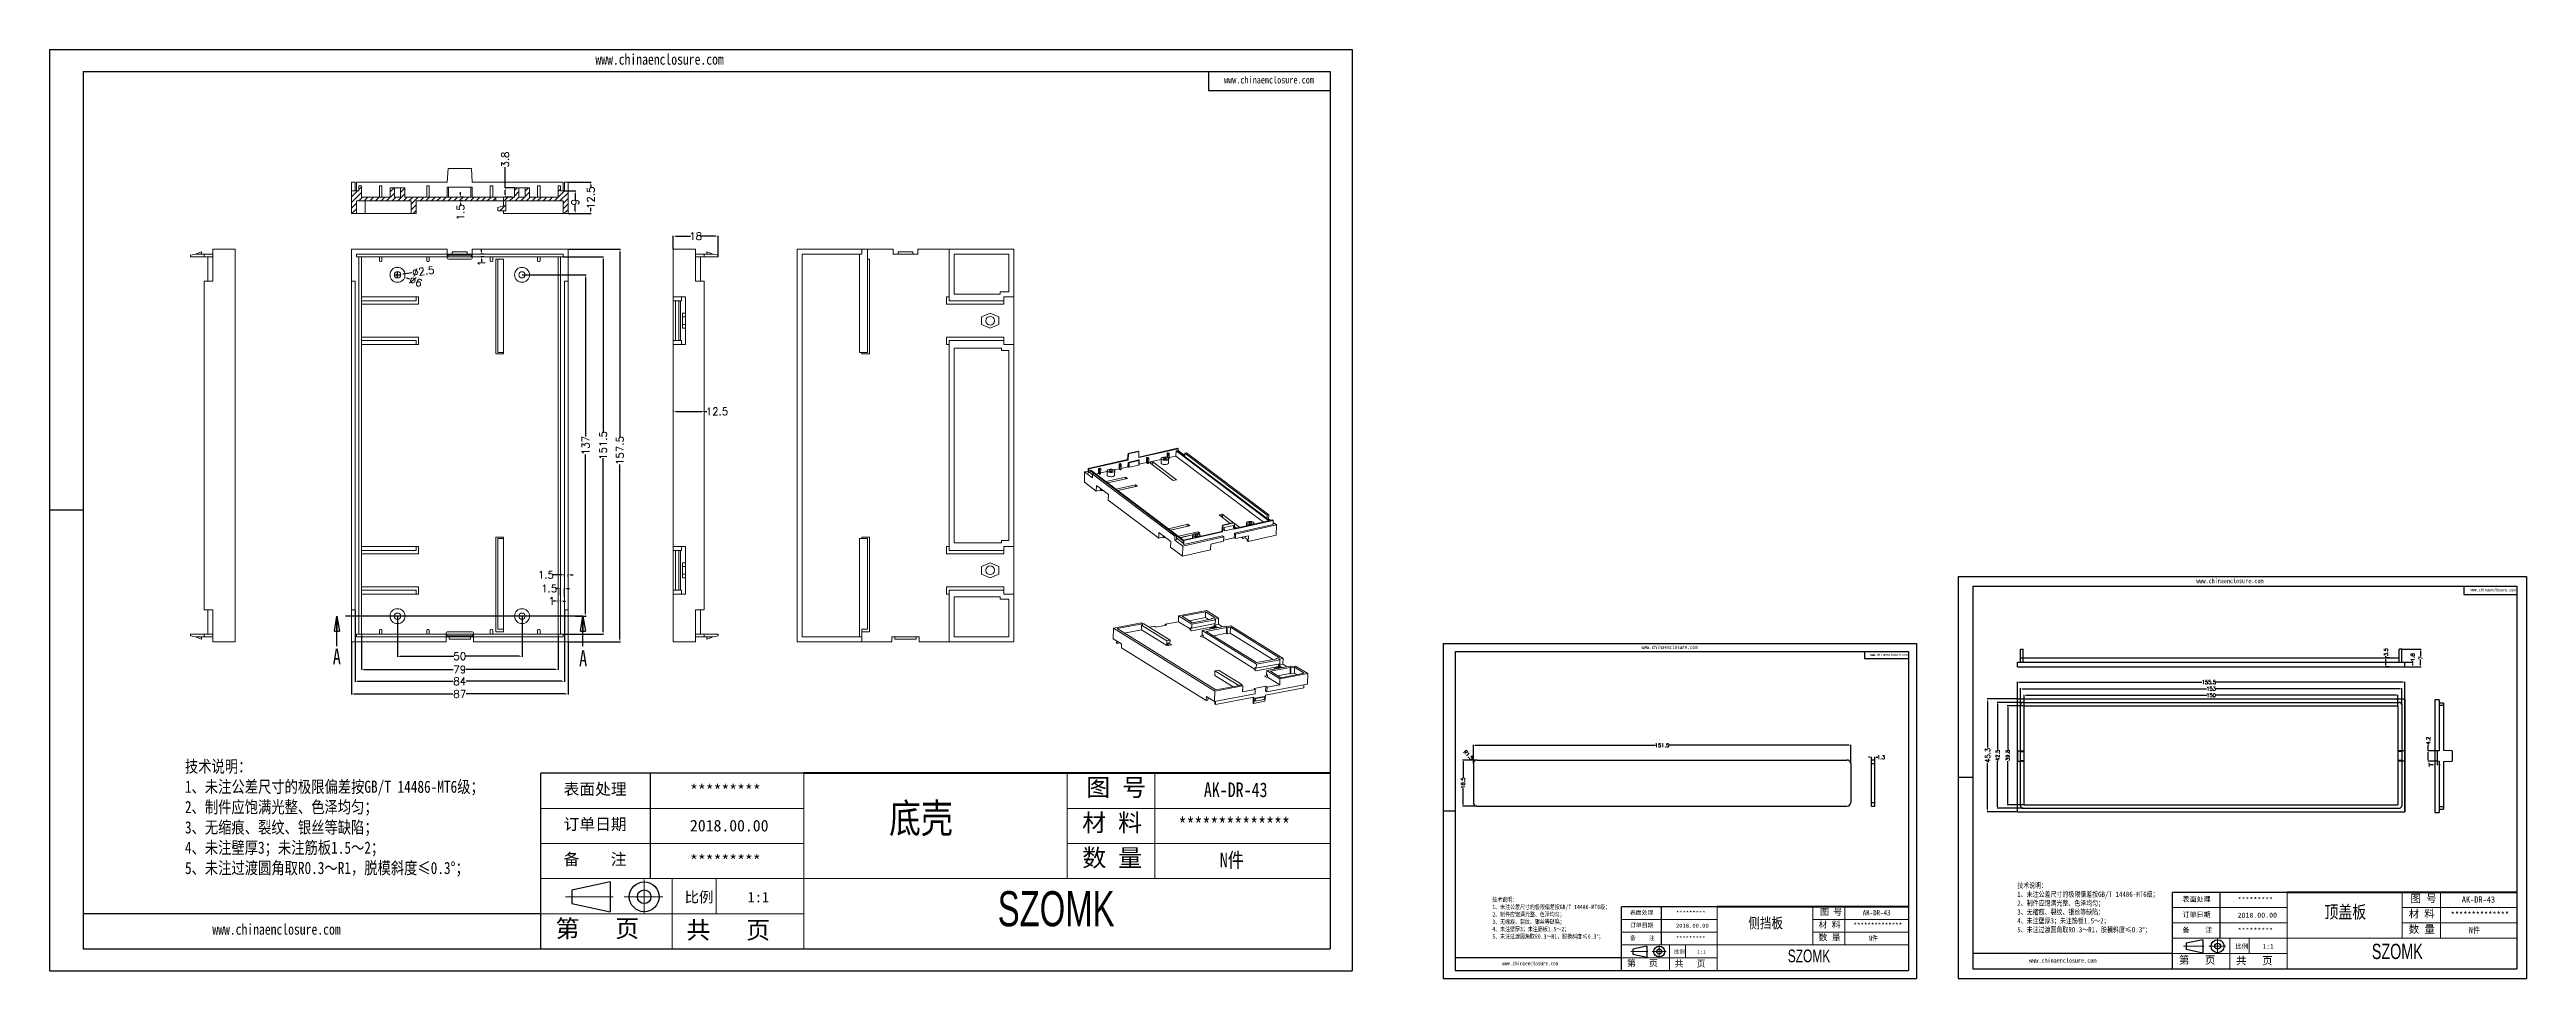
# Model space of a CAD drawing. Header units: inches. Extents: x 2395 to 4256, y 1126 to 1576.
# Drawn here: x 3123 to 4118, y 1126 to 1499 of the extents above; entities that cross this region are included whole.
import ezdxf

# ---------------------------------------------------------------- set-up
doc = ezdxf.new("R2010")
doc.units = ezdxf.units.IN
doc.header["$LTSCALE"] = 15
for name, pattern in [('CENTER2', [28.575, 19.05, -3.175, 3.175, -3.175]), ('HIDDEN', [0.075, 0.05, -0.025]), ('PHANTOM', [12.7, 6.35, -1.27, 1.27, -1.27, 1.27, -1.27])]:
    doc.linetypes.add(name, pattern=pattern)
doc.layers.add('文字', color=81, linetype='Continuous')
for name, color, linetype, lineweight in [('粗实线', 7, 'Continuous', 30), ('细实线', 3, 'Continuous', 9), ('细点划线', 2, 'CENTER2', 9)]:
    doc.layers.add(name, color=color, linetype=linetype, lineweight=lineweight)
doc.styles.add('SLDTEXTSTYLE0', font='TXT', dxfattribs={"width": 0.75})
doc.styles.get("Standard").update_dxf_attribs({"font": 'txt', "bigfont": 'gbcbig.shx'})
doc.styles.add('宋体', font='', dxfattribs={"width": 0.8, "height": 3.5})
doc.styles.add('长仿宋', font='', dxfattribs={"width": 0.7, "height": 4})
doc.styles.get('宋体').set_extended_font_data('SimSun')
doc.styles.get('长仿宋').set_extended_font_data('SimSun')
doc.dimstyles.new('2', dxfattribs={"dimtxt": 1.5, "dimasz": 0.6, "dimexe": 0.18, "dimexo": 0.0625, "dimgap": 0.09, "dimtad": 0, "dimdsep": 46, "dimtxsty": 'Standard', "dimcen": 0, "dimclrd": 3, "dimclre": 3, "dimadec": 0, "dimazin": 2, "dimtfac": 1, "dimtofl": 0, "dimtmove": 0, "dimatfit": 3, "dimfxl": 1, "dimtolj": 1, "dimtzin": 0, "dimarcsym": 0})
doc.dimstyles.new('2.5', dxfattribs={"dimtxt": 2, "dimasz": 1, "dimexe": 0.18, "dimexo": 0.0625, "dimgap": 0.09, "dimtad": 0, "dimdsep": 46, "dimtxsty": 'Standard', "dimcen": 1, "dimclrd": 3, "dimclre": 3, "dimadec": 0, "dimazin": 2, "dimtfac": 1, "dimtofl": 0, "dimtmove": 0, "dimatfit": 3, "dimfxl": 1, "dimtolj": 1, "dimtzin": 0, "dimarcsym": 0})
doc.dimstyles.new('3', dxfattribs={"dimtxt": 3, "dimasz": 1, "dimexe": 0.18, "dimexo": 0.0625, "dimgap": 0.09, "dimtad": 0, "dimdsep": 46, "dimtxsty": 'Standard', "dimcen": 1, "dimclrd": 3, "dimclre": 3, "dimadec": 0, "dimazin": 2, "dimtfac": 1, "dimtofl": 0, "dimtmove": 0, "dimatfit": 3, "dimfxl": 1, "dimtolj": 1, "dimtzin": 0, "dimarcsym": 0})

msp = doc.modelspace()

# ---------------------------------------------------------------- texts
at = {"color": 7, "linetype": 'Continuous', "char_height": 6.35, "attachment_point": 1, "style": 'SLDTEXTSTYLE0'}
for insert in [(3236.897, 1258.053), (3335.797, 1257.318)]:
    msp.add_mtext('A', dxfattribs=dict(at, insert=insert))
at = {"attachment_point": 1}
for s, insert, char_height, width in [('{\\fSimHei|b0|i0|c134|p49;表面处理}', (3329.583, 1204.004), 4.63249, 2632.87434), ('{\\fSimHei|b0|i0|c134|p49;*********}', (3380.321, 1203.409), 4.63249, 2632.87434), ('{\\fSimHei|b0|i0|c134|p49;订单日期}', (3329.583, 1189.918), 4.63249, 2632.87434), ('{\\fSimHei|b0|i0|c134|p49;2018.00.00}', (3380.321, 1189.322), 4.63249, 2632.87434), ('{\\fSimHei|b0|i0|c134|p49;备    注}', (3329.583, 1175.832), 4.63249, 2632.87434), ('{\\fSimHei|b0|i0|c134|p49;*********}', (3380.321, 1175.236), 4.63249, 2632.87434), ('{\\fSimHei|b0|i0|c134|p49;表面处理}', (3979.495, 1158.479), 2.02094, 1148.60081), ('{\\fSimHei|b0|i0|c134|p49;*********}', (4001.63, 1158.219), 2.02094, 1148.60081), ('{\\fSimHei|b0|i0|c134|p49;表面处理}', (3757.682, 1153.009), 1.68412, 957.16734), ('{\\fSimHei|b0|i0|c134|p49;订单日期}', (3757.682, 1147.888), 1.68412, 957.16734), ('{\\fSimHei|b0|i0|c134|p49;2018.00.00}', (3776.127, 1147.671), 1.68412, 957.16734), ('{\\fSimHei|b0|i0|c134|p49;*********}', (3776.127, 1152.792), 1.68412, 957.16734), ('{\\fSimHei|b0|i0|c134|p49;备    注}', (3979.495, 1146.189), 2.02094, 1148.60081), ('{\\fSimHei|b0|i0|c134|p49;订单日期}', (3979.495, 1152.334), 2.02094, 1148.60081), ('{\\fSimHei|b0|i0|c134|p49;2018.00.00}', (4001.63, 1152.074), 2.02094, 1148.60081), ('{\\fSimHei|b0|i0|c134|p49;*********}', (4001.63, 1145.929), 2.02094, 1148.60081), ('{\\fSimHei|b0|i0|c134|p49;备    注}', (3757.682, 1142.767), 1.68412, 957.16734), ('{\\fSimHei|b0|i0|c134|p49;*********}', (3776.127, 1142.55), 1.68412, 957.16734)]:
    msp.add_mtext(s, dxfattribs=dict(at, insert=insert, char_height=char_height, width=width))
at = {"layer": '文字', "color": 0, "attachment_point": 1, "style": '宋体'}
for s, insert, char_height, width in [('www.chinaenclosure.com', (3342.342, 1496.755), 4.30412, 75.6192), ('www.chinaenclosure.com', (3594.727, 1487.79), 2.86941, 50.4128), ('www.chinaenclosure.com', (3985.061, 1286.193), 1.87769, 32.98915), ('www.chinaenclosure.com', (4095.165, 1282.282), 1.25179, 21.99276), ('www.chinaenclosure.com', (3762.32, 1259.437), 1.56474, 27.49096), ('www.chinaenclosure.com', (3854.073, 1256.178), 1.04316, 18.3273), ('{\\H1.111x;技术说明：\\P1、未注公差尺寸的极限偏差按GB/T 14486-MT6级；\\P2、制件应饱满光整、色泽均匀；\\P3、无缩痕、裂纹、银丝等缺陷；\\P4、未注壁厚3；未注筋板1.5～2；\\P5、未注过渡圆角取R0.3～R1，脱模斜度≤0.3%%D；}', (3177.548, 1213.22), 4.40194, 140.03975), ('{\\H1.111x;AK-DR-43}', (3586.614, 1204.322), 5.28233, 61.06961), ('底壳', (3460.237, 1195.841), 11.7385, 150.0725), ('{\\H1.111x;**************}', (3576.453, 1190.236), 5.28233, 61.06961), ('{\\H1.111x;N件}', (3593.003, 1176.15), 5.28233, 61.06961), ('{\\H1.111x;技术说明：\\P1、未注公差尺寸的极限偏差按GB/T 14486-MT6级；\\P2、制件应饱满光整、色泽均匀；\\P3、无缩痕、裂纹、银丝等缺陷；\\P4、未注壁厚3；未注筋板1.5～2；\\P5、未注过渡圆角取R0.3～R1，脱模斜度≤0.3%%D；}', (3913.169, 1164.085), 1.92036, 59.85673), ('{\\H1.111x;技术说明：\\P1、未注公差尺寸的极限偏差按GB/T 14486-MT6级；\\P2、制件应饱满光整、色泽均匀；\\P3、无缩痕、裂纹、银丝等缺陷；\\P4、未注壁厚3；未注筋板1.5～2；\\P5、未注过渡圆角取R0.3～R1，脱模斜度≤0.3%%D；}', (3702.41, 1158.221), 1.6003, 67.93476), ('顶盖板', (4036.493, 1154.918), 5.121, 65.46966), ('{\\H1.111x;AK-DR-43}', (4091.626, 1158.618), 2.30443, 26.64184), ('www.chinaenclosure.com', (3188.543, 1147.535), 4.30412, 75.6192), ('侧挡板', (3805.18, 1150.041), 4.2675, 54.55805), ('{\\H1.111x;**************}', (3847.43, 1148.003), 1.92036, 22.20153), ('{\\H1.111x;AK-DR-43}', (3851.124, 1153.124), 1.92036, 22.20153), ('{\\H1.111x;**************}', (4087.193, 1152.473), 2.30443, 26.64184), ('{\\H1.111x;N件}', (4094.413, 1146.328), 2.30443, 26.64184), ('{\\H1.111x;N件}', (3853.447, 1142.882), 1.92036, 22.20153), ('www.chinaenclosure.com', (3917.966, 1133.844), 1.87769, 32.98915), ('www.chinaenclosure.com', (3706.407, 1132.48), 1.56474, 27.49096)]:
    msp.add_mtext(s, dxfattribs=dict(at, insert=insert, char_height=char_height, width=width))
at = {"layer": '粗实线', "attachment_point": 1, "style": '长仿宋'}
for insert, char_height, width in [((3503.86, 1160.699), 14.0862, 157.9628), ((3821.039, 1137.265), 5.12096, 57.42653), ((4055.524, 1139.587), 6.14516, 68.91183)]:
    msp.add_mtext('{\\fSTXinwei|b0|i0|c134|p2;SZOMK}', dxfattribs=dict(at, insert=insert, char_height=char_height, width=width))
at = {"layer": '细实线', "color": 7, "attachment_point": 1}
for s, insert, char_height, width in [('{\\fSimSun|b0|i0|c134|p54;图 号}', (3539.434, 1205.864), 7.0431, 35.2155), ('{\\fSimSun|b0|i0|c134|p54;材 料   }', (3537.765, 1191.777), 7.0431, 35.2155), ('{\\fSimSun|b0|i0|c134|p54;数 量}', (3537.799, 1177.622), 7.0431, 31.82162), ('{\\fSimSun|b0|i0|c134|p54;比例}', (3378.15, 1160.409), 4.22586, 18.55021), ('{\\fSimSun|b0|i0|c134|p54;1:1}', (3403.461, 1160.409), 4.22586, 18.55021), ('{\\fSimSun|b0|i0|c134|p54;图 号}', (3833.972, 1153.685), 2.56048, 12.80241), ('{\\fSimSun|b0|i0|c134|p54;材 料   }', (4070.315, 1153.145), 3.07258, 15.36289), ('{\\fSimSun|b0|i0|c134|p54;图 号}', (4071.044, 1159.29), 3.07258, 15.36289), ('{\\fSimSun|b0|i0|c134|p54;第   页}', (3326.323, 1149.236), 7.0431, 52.82325), ('{\\fSimSun|b0|i0|c134|p54; 共   页}', (3374.082, 1148.638), 7.0431, 52.82325), ('{\\fSimSun|b0|i0|c134|p54;材 料   }', (3833.365, 1148.564), 2.56048, 12.80241), ('{\\fSimSun|b0|i0|c134|p54;数 量}', (3833.377, 1143.418), 2.56048, 11.56858), ('{\\fSimSun|b0|i0|c134|p54;数 量}', (4070.33, 1146.97), 3.07258, 13.88229), ('{\\fSimSun|b0|i0|c134|p54;比例}', (3775.338, 1137.16), 1.53629, 6.74383), ('{\\fSimSun|b0|i0|c134|p54;1:1}', (3784.54, 1137.16), 1.53629, 6.74383), ('{\\fSimSun|b0|i0|c134|p54;第   页}', (3978.073, 1134.586), 3.07258, 23.04433), ('{\\fSimSun|b0|i0|c134|p54;比例}', (4000.683, 1139.46), 1.84355, 8.0926), ('{\\fSimSun|b0|i0|c134|p54; 共   页}', (3998.908, 1134.325), 3.07258, 23.04433), ('{\\fSimSun|b0|i0|c134|p54;1:1}', (4011.725, 1139.46), 1.84355, 8.0926), ('{\\fSimSun|b0|i0|c134|p54;第   页}', (3756.497, 1133.098), 2.56048, 19.20361), ('{\\fSimSun|b0|i0|c134|p54; 共   页}', (3773.859, 1132.88), 2.56048, 19.20361)]:
    msp.add_mtext(s, dxfattribs=dict(at, insert=insert, char_height=char_height, width=width))

# ---------------------------------------------------------------- blocks, each defined once
blk = doc.blocks.new('_CLOSED')
at = {"color": 0, "linetype": 'ByBlock', "lineweight": -2}
for p, q in [((-1, 0.166667), (0, 0)), ((-1, 0.166667), (-1, -0.166667)), ((0, 0), (-1, -0.166667)), ((0, 0), (-1, 0))]:
    blk.add_line(p, q, dxfattribs=at)
blk = doc.blocks.new('*D379')
at = {"color": 3, "lineweight": -2}
for p, q in [((3262.88, 1271.03), (3262.88, 1254.8)), ((3312.88, 1271.03), (3312.88, 1254.8)), ((3263.88, 1254.98), (3285.54, 1254.98)), ((3311.88, 1254.98), (3290.22, 1254.98))]:
    blk.add_line(p, q, dxfattribs=at)
at = {"color": 3}
for points in [[(3263.88, 1255.15), (3263.88, 1254.81), (3262.88, 1254.98)], [(3311.88, 1255.15), (3311.88, 1254.81), (3312.88, 1254.98)]]:
    blk.add_solid(points, dxfattribs=at)
at = {"layer": 'Defpoints', "color": 0}
for p in [(3262.88, 1271.09), (3312.88, 1271.09), (3312.88, 1254.98)]:
    blk.add_point(p, dxfattribs=at)
at = {"color": 0, "insert": (3287.88, 1254.98), "char_height": 3, "attachment_point": 5}
blk.add_mtext('\\A1;50', dxfattribs=at)
blk = doc.blocks.new('*D380')
at = {"color": 3, "lineweight": -2}
for p, q in [((3248.38, 1263.78), (3248.38, 1249.51)), ((3327.38, 1263.78), (3327.38, 1249.51)), ((3249.38, 1249.69), (3285.29, 1249.69)), ((3326.38, 1249.69), (3290.47, 1249.69))]:
    blk.add_line(p, q, dxfattribs=at)
at = {"color": 3}
for points in [[(3249.38, 1249.86), (3249.38, 1249.52), (3248.38, 1249.69)], [(3326.38, 1249.86), (3326.38, 1249.52), (3327.38, 1249.69)]]:
    blk.add_solid(points, dxfattribs=at)
at = {"layer": 'Defpoints', "color": 0}
for p in [(3248.38, 1263.84), (3327.38, 1263.84), (3327.38, 1249.69)]:
    blk.add_point(p, dxfattribs=at)
at = {"color": 0, "insert": (3287.88, 1249.69), "char_height": 3, "attachment_point": 5}
blk.add_mtext('\\A1;79', dxfattribs=at)
blk = doc.blocks.new('*D381')
at = {"color": 3, "lineweight": -2}
for p, q in [((3245.88, 1273.53), (3245.88, 1244.75)), ((3329.88, 1273.53), (3329.88, 1244.75)), ((3246.88, 1244.93), (3285.29, 1244.93)), ((3328.88, 1244.93), (3290.47, 1244.93))]:
    blk.add_line(p, q, dxfattribs=at)
at = {"color": 3}
for points in [[(3246.88, 1245.1), (3246.88, 1244.76), (3245.88, 1244.93)], [(3328.88, 1245.1), (3328.88, 1244.76), (3329.88, 1244.93)]]:
    blk.add_solid(points, dxfattribs=at)
at = {"layer": 'Defpoints', "color": 0}
for p in [(3245.88, 1273.59), (3329.88, 1273.59), (3245.88, 1244.93)]:
    blk.add_point(p, dxfattribs=at)
at = {"color": 0, "insert": (3287.88, 1244.93), "char_height": 3, "attachment_point": 5}
blk.add_mtext('\\A1;84', dxfattribs=at)
blk = doc.blocks.new('*D382')
at = {"color": 3, "lineweight": -2}
for p, q in [((3244.38, 1260.78), (3244.38, 1239.67)), ((3331.38, 1260.78), (3331.38, 1239.67)), ((3245.38, 1239.85), (3285.29, 1239.85)), ((3330.38, 1239.85), (3290.47, 1239.85))]:
    blk.add_line(p, q, dxfattribs=at)
at = {"color": 3}
for points in [[(3245.38, 1240.02), (3245.38, 1239.69), (3244.38, 1239.85)], [(3330.38, 1240.02), (3330.38, 1239.69), (3331.38, 1239.85)]]:
    blk.add_solid(points, dxfattribs=at)
at = {"layer": 'Defpoints', "color": 0}
for p in [(3244.38, 1260.84), (3331.38, 1260.84), (3244.38, 1239.85)]:
    blk.add_point(p, dxfattribs=at)
at = {"color": 0, "insert": (3287.88, 1239.85), "char_height": 3, "attachment_point": 5}
blk.add_mtext('\\A1;87', dxfattribs=at)
blk = doc.blocks.new('*D383')
at = {"color": 3, "lineweight": -2}
for p, q in [((3312.94, 1408.09), (3338.6, 1408.09)), ((3338.42, 1407.09), (3338.42, 1343.18)), ((3338.42, 1272.09), (3338.42, 1336)), ((3334.33, 1271.09), (3338.6, 1271.09))]:
    blk.add_line(p, q, dxfattribs=at)
at = {"color": 3}
for points in [[(3338.26, 1407.09), (3338.59, 1407.09), (3338.42, 1408.09)], [(3338.26, 1272.09), (3338.59, 1272.09), (3338.42, 1271.09)]]:
    blk.add_solid(points, dxfattribs=at)
at = {"layer": 'Defpoints', "color": 0}
for p in [(3312.88, 1408.09), (3338.42, 1408.09), (3334.27, 1271.09)]:
    blk.add_point(p, dxfattribs=at)
at = {"color": 0, "insert": (3338.42, 1339.59), "char_height": 3, "attachment_point": 5, "rotation": 90}
blk.add_mtext('\\A1;137', dxfattribs=at)
blk = doc.blocks.new('*D384')
at = {"color": 3, "lineweight": -2}
for p, q in [((3329.44, 1415.34), (3345.6, 1415.34)), ((3345.42, 1414.34), (3345.42, 1344.68)), ((3345.42, 1264.84), (3345.42, 1334.5)), ((3329.44, 1263.84), (3345.6, 1263.84))]:
    blk.add_line(p, q, dxfattribs=at)
at = {"color": 3}
for points in [[(3345.26, 1414.34), (3345.59, 1414.34), (3345.42, 1415.34)], [(3345.26, 1264.84), (3345.59, 1264.84), (3345.42, 1263.84)]]:
    blk.add_solid(points, dxfattribs=at)
at = {"layer": 'Defpoints', "color": 0}
for p in [(3329.38, 1415.34), (3345.42, 1415.34), (3329.38, 1263.84)]:
    blk.add_point(p, dxfattribs=at)
at = {"color": 0, "insert": (3345.42, 1339.59), "char_height": 3, "attachment_point": 5, "rotation": 90}
blk.add_mtext('\\A1;151.5', dxfattribs=at)
blk = doc.blocks.new('*D385')
at = {"color": 3, "lineweight": -2}
for p, q in [((3331.44, 1418.34), (3352.36, 1418.34)), ((3352.18, 1417.34), (3352.18, 1343.13)), ((3352.18, 1261.84), (3352.18, 1331.95)), ((3331.44, 1260.84), (3352.36, 1260.84))]:
    blk.add_line(p, q, dxfattribs=at)
at = {"color": 3}
for points in [[(3352.02, 1417.34), (3352.35, 1417.34), (3352.18, 1418.34)], [(3352.02, 1261.84), (3352.35, 1261.84), (3352.18, 1260.84)]]:
    blk.add_solid(points, dxfattribs=at)
at = {"layer": 'Defpoints', "color": 0}
for p in [(3331.38, 1418.34), (3352.18, 1418.34), (3331.38, 1260.84)]:
    blk.add_point(p, dxfattribs=at)
at = {"color": 0, "insert": (3352.18, 1337.54), "char_height": 3, "attachment_point": 5, "rotation": 90}
blk.add_mtext('\\A1;157.5', dxfattribs=at)
blk = doc.blocks.new('*D386')
at = {"color": 3, "lineweight": -2}
for p, q in [((3297.57, 1416.34), (3296.4, 1416.34)), ((3297.57, 1415.34), (3296.4, 1415.34)), ((3296.58, 1417.34), (3296.58, 1418.34)), ((3296.58, 1414.34), (3296.58, 1413.34))]:
    blk.add_line(p, q, dxfattribs=at)
at = {"color": 3}
for points in [[(3296.41, 1417.34), (3296.75, 1417.34), (3296.58, 1416.34)], [(3296.41, 1414.34), (3296.75, 1414.34), (3296.58, 1415.34)]]:
    blk.add_solid(points, dxfattribs=at)
at = {"layer": 'Defpoints', "color": 0}
for p in [(3296.58, 1415.34), (3297.63, 1416.34), (3297.63, 1415.34)]:
    blk.add_point(p, dxfattribs=at)
at = {"color": 0, "insert": (3296.58, 1412.75), "char_height": 3, "attachment_point": 5, "rotation": 90}
blk.add_mtext('\\A1;1', dxfattribs=at)
blk = doc.blocks.new('*D387')
at = {"color": 3, "lineweight": -2}
for p, q in [((3326.38, 1277.17), (3325.38, 1277.17)), ((3327.38, 1277.01), (3327.38, 1277.35)), ((3328.38, 1277.01), (3328.38, 1277.35)), ((3329.38, 1277.17), (3330.38, 1277.17))]:
    blk.add_line(p, q, dxfattribs=at)
at = {"color": 3}
for points in [[(3326.38, 1277.34), (3326.38, 1277.01), (3327.38, 1277.17)], [(3329.38, 1277.34), (3329.38, 1277.01), (3328.38, 1277.17)]]:
    blk.add_solid(points, dxfattribs=at)
at = {"layer": 'Defpoints', "color": 0}
for p in [(3327.38, 1277.17), (3327.38, 1276.95), (3328.38, 1276.95)]:
    blk.add_point(p, dxfattribs=at)
at = {"color": 0, "insert": (3324.79, 1277.17), "char_height": 3, "attachment_point": 5}
blk.add_mtext('\\A1;1', dxfattribs=at)
blk = doc.blocks.new('*D388')
at = {"color": 3, "lineweight": -2}
for p, q in [((3327.38, 1282.19), (3326.38, 1282.19)), ((3328.38, 1279.53), (3328.38, 1282.37)), ((3329.88, 1278.9), (3329.88, 1282.37)), ((3330.88, 1282.19), (3331.88, 1282.19))]:
    blk.add_line(p, q, dxfattribs=at)
at = {"color": 3}
for points in [[(3327.38, 1282.35), (3327.38, 1282.02), (3328.38, 1282.19)], [(3330.88, 1282.35), (3330.88, 1282.02), (3329.88, 1282.19)]]:
    blk.add_solid(points, dxfattribs=at)
at = {"layer": 'Defpoints', "color": 0}
for p in [(3328.38, 1282.19), (3328.38, 1279.47), (3329.88, 1278.83)]:
    blk.add_point(p, dxfattribs=at)
at = {"color": 0, "insert": (3323.79, 1282.19), "char_height": 3, "attachment_point": 5}
blk.add_mtext('\\A1;1.5', dxfattribs=at)
blk = doc.blocks.new('*D389')
at = {"color": 3, "lineweight": -2}
for p, q in [((3328.88, 1287.67), (3325.04, 1287.67)), ((3329.88, 1287.03), (3329.88, 1287.85)), ((3331.38, 1287.03), (3331.38, 1287.85)), ((3332.38, 1287.67), (3333.38, 1287.67))]:
    blk.add_line(p, q, dxfattribs=at)
at = {"color": 3}
for points in [[(3328.88, 1287.84), (3328.88, 1287.51), (3329.88, 1287.67)], [(3332.38, 1287.84), (3332.38, 1287.51), (3331.38, 1287.67)]]:
    blk.add_solid(points, dxfattribs=at)
at = {"layer": 'Defpoints', "color": 0}
for p in [(3329.88, 1287.67), (3329.88, 1286.96), (3331.38, 1286.96)]:
    blk.add_point(p, dxfattribs=at)
at = {"color": 0, "insert": (3322.45, 1287.67), "char_height": 3, "attachment_point": 5}
blk.add_mtext('\\A1;1.5', dxfattribs=at)
blk = doc.blocks.new('*D390')
at = {"color": 3, "lineweight": -2}
for p, q in [((3261.88, 1408.09), (3263.88, 1408.09)), ((3262.88, 1407.09), (3262.88, 1409.09)), ((3267.79, 1406.3), (3266.63, 1406.72))]:
    blk.add_line(p, q, dxfattribs=at)
at = {"color": 3}
blk.add_solid([(3266.69, 1406.88), (3266.58, 1406.56), (3265.7, 1407.06)], dxfattribs=at)
at = {"layer": 'Defpoints', "color": 0}
for p in [(3260.06, 1409.12), (3265.7, 1407.06)]:
    blk.add_point(p, dxfattribs=at)
at = {"color": 0, "insert": (3270.23, 1405.41), "char_height": 3, "attachment_point": 5, "rotation": 339.92786}
blk.add_mtext('\\A1;∅6', dxfattribs=at)
blk = doc.blocks.new('*D391')
at = {"color": 3, "lineweight": -2}
for p, q in [((3261.88, 1408.09), (3263.88, 1408.09)), ((3262.88, 1407.09), (3262.88, 1409.09)), ((3268.66, 1408.9), (3265.11, 1408.4))]:
    blk.add_line(p, q, dxfattribs=at)
at = {"color": 3}
blk.add_solid([(3265.08, 1408.57), (3265.13, 1408.24), (3264.12, 1408.26)], dxfattribs=at)
at = {"layer": 'Defpoints', "color": 0}
for p in [(3261.64, 1407.92), (3264.12, 1408.26)]:
    blk.add_point(p, dxfattribs=at)
at = {"color": 0, "insert": (3273.2, 1409.53), "char_height": 3, "attachment_point": 5, "rotation": 7.9464}
blk.add_mtext('\\A1;∅2.5', dxfattribs=at)
blk = doc.blocks.new('*D392')
at = {"color": 3, "lineweight": -2}
for p, q in [((3331.44, 1445.27), (3340.65, 1445.27)), ((3340.47, 1444.27), (3340.47, 1443.11)), ((3331.44, 1432.77), (3340.65, 1432.77)), ((3340.47, 1433.77), (3340.47, 1434.93))]:
    blk.add_line(p, q, dxfattribs=at)
at = {"color": 3}
for points in [[(3340.31, 1444.27), (3340.64, 1444.27), (3340.47, 1445.27)], [(3340.31, 1433.77), (3340.64, 1433.77), (3340.47, 1432.77)]]:
    blk.add_solid(points, dxfattribs=at)
at = {"layer": 'Defpoints', "color": 0}
for p in [(3331.38, 1445.27), (3340.47, 1445.27), (3331.38, 1432.77)]:
    blk.add_point(p, dxfattribs=at)
at = {"color": 0, "insert": (3340.47, 1439.02), "char_height": 3, "attachment_point": 5, "rotation": 90}
blk.add_mtext('\\A1;12.5', dxfattribs=at)
blk = doc.blocks.new('*D393')
at = {"color": 3, "lineweight": -2}
for p, q in [((3329.94, 1441.77), (3334.44, 1441.77)), ((3331.44, 1432.77), (3334.44, 1432.77)), ((3334.26, 1440.77), (3334.26, 1438.36)), ((3334.26, 1433.77), (3334.26, 1436.18))]:
    blk.add_line(p, q, dxfattribs=at)
at = {"color": 3}
for points in [[(3334.09, 1440.77), (3334.42, 1440.77), (3334.26, 1441.77)], [(3334.09, 1433.77), (3334.42, 1433.77), (3334.26, 1432.77)]]:
    blk.add_solid(points, dxfattribs=at)
at = {"layer": 'Defpoints', "color": 0}
for p in [(3329.88, 1441.77), (3331.38, 1432.77), (3334.26, 1441.77)]:
    blk.add_point(p, dxfattribs=at)
at = {"color": 0, "insert": (3334.26, 1437.27), "char_height": 3, "attachment_point": 5, "rotation": 90}
blk.add_mtext('\\A1;9', dxfattribs=at)
blk = doc.blocks.new('*D394')
at = {"color": 3, "lineweight": -2}
for p, q in [((3289.4, 1439.27), (3287.97, 1439.27)), ((3289, 1437.77), (3287.97, 1437.77)), ((3288.15, 1440.27), (3288.15, 1441.27)), ((3288.15, 1436.77), (3288.15, 1435.77))]:
    blk.add_line(p, q, dxfattribs=at)
at = {"color": 3}
for points in [[(3287.98, 1440.27), (3288.31, 1440.27), (3288.15, 1439.27)], [(3287.98, 1436.77), (3288.31, 1436.77), (3288.15, 1437.77)]]:
    blk.add_solid(points, dxfattribs=at)
at = {"layer": 'Defpoints', "color": 0}
for p in [(3288.15, 1437.77), (3289.07, 1437.77), (3289.47, 1439.27)]:
    blk.add_point(p, dxfattribs=at)
at = {"color": 0, "insert": (3288.15, 1433.18), "char_height": 3, "attachment_point": 5, "rotation": 90}
blk.add_mtext('\\A1;1.5', dxfattribs=at)
blk = doc.blocks.new('*D395')
at = {"color": 3, "lineweight": -2}
for p, q in [((3309.82, 1443.07), (3305.95, 1443.07)), ((3306.13, 1443.07), (3306.13, 1451.27)), ((3306.13, 1440.27), (3306.13, 1442.07)), ((3308.76, 1439.27), (3305.95, 1439.27))]:
    blk.add_line(p, q, dxfattribs=at)
at = {"color": 3}
for points in [[(3305.97, 1442.07), (3306.3, 1442.07), (3306.13, 1443.07)], [(3305.97, 1440.27), (3306.3, 1440.27), (3306.13, 1439.27)]]:
    blk.add_solid(points, dxfattribs=at)
at = {"layer": 'Defpoints', "color": 0}
for p in [(3306.13, 1443.07), (3309.88, 1443.07), (3308.82, 1439.27)]:
    blk.add_point(p, dxfattribs=at)
at = {"color": 0, "insert": (3306.13, 1454.36), "char_height": 3, "attachment_point": 5, "rotation": 90}
blk.add_mtext('\\A1;3.8', dxfattribs=at)
blk = doc.blocks.new('*D396')
at = {"color": 3, "lineweight": -2}
for p, q in [((3373.56, 1353.34), (3373.56, 1353.46)), ((3374.56, 1353.28), (3385.06, 1353.28)), ((3386.06, 1353.34), (3386.06, 1353.46)), ((3386.06, 1353.28), (3387.06, 1353.28))]:
    blk.add_line(p, q, dxfattribs=at)
at = {"color": 3}
for points in [[(3374.56, 1353.45), (3374.56, 1353.11), (3373.56, 1353.28)], [(3385.06, 1353.45), (3385.06, 1353.11), (3386.06, 1353.28)]]:
    blk.add_solid(points, dxfattribs=at)
at = {"layer": 'Defpoints', "color": 0}
for p in [(3373.56, 1353.28), (3386.06, 1353.28), (3386.06, 1353.28)]:
    blk.add_point(p, dxfattribs=at)
at = {"color": 0, "insert": (3391.15, 1353.28), "char_height": 3, "attachment_point": 5}
blk.add_mtext('\\A1;12.5', dxfattribs=at)
blk = doc.blocks.new('*D397')
at = {"color": 3, "lineweight": -2}
for p, q in [((3373.56, 1418.4), (3373.56, 1423.81)), ((3374.56, 1423.63), (3380.47, 1423.63)), ((3390.56, 1423.63), (3384.65, 1423.63)), ((3391.56, 1415.4), (3391.56, 1423.81))]:
    blk.add_line(p, q, dxfattribs=at)
at = {"color": 3}
for points in [[(3374.56, 1423.79), (3374.56, 1423.46), (3373.56, 1423.63)], [(3390.56, 1423.79), (3390.56, 1423.46), (3391.56, 1423.63)]]:
    blk.add_solid(points, dxfattribs=at)
at = {"layer": 'Defpoints', "color": 0}
for p in [(3373.56, 1423.63), (3373.56, 1418.34), (3391.56, 1415.34)]:
    blk.add_point(p, dxfattribs=at)
at = {"color": 0, "insert": (3382.56, 1423.63), "char_height": 3, "attachment_point": 5}
blk.add_mtext('\\A1;18', dxfattribs=at)
blk = doc.blocks.new('*D184')
at = {"color": 3, "lineweight": -2}
for p, q in [((3913.19, 1237.86), (3901.09, 1237.86)), ((3901.27, 1236.86), (3901.27, 1218.3)), ((3901.27, 1193.56), (3901.27, 1212.12)), ((3913.19, 1192.56), (3901.09, 1192.56))]:
    blk.add_line(p, q, dxfattribs=at)
at = {"color": 3}
for points in [[(3901.1, 1236.86), (3901.44, 1236.86), (3901.27, 1237.86)], [(3901.1, 1193.56), (3901.44, 1193.56), (3901.27, 1192.56)]]:
    blk.add_solid(points, dxfattribs=at)
at = {"layer": 'Defpoints', "color": 0}
for p in [(3901.27, 1237.86), (3913.25, 1237.86), (3913.25, 1192.56)]:
    blk.add_point(p, dxfattribs=at)
at = {"color": 0, "insert": (3901.27, 1215.21), "char_height": 2, "attachment_point": 5, "rotation": 90}
blk.add_mtext('\\A1;45.3', dxfattribs=at)
blk = doc.blocks.new('*D185')
at = {"color": 3, "lineweight": -2}
for p, q in [((3694.8, 1211.9), (3694.8, 1219.43)), ((3695.4, 1219.25), (3767.96, 1219.25)), ((3845.7, 1219.25), (3773.14, 1219.25)), ((3846.3, 1211.9), (3846.3, 1219.43))]:
    blk.add_line(p, q, dxfattribs=at)
at = {"color": 3}
for points in [[(3695.4, 1219.35), (3695.4, 1219.15), (3694.8, 1219.25)], [(3845.7, 1219.35), (3845.7, 1219.15), (3846.3, 1219.25)]]:
    blk.add_solid(points, dxfattribs=at)
at = {"layer": 'Defpoints', "color": 0}
for p in [(3846.3, 1219.25), (3694.8, 1211.84), (3846.3, 1211.84)]:
    blk.add_point(p, dxfattribs=at)
at = {"color": 0, "insert": (3770.55, 1219.25), "char_height": 1.5, "attachment_point": 5}
blk.add_mtext('\\A1;151.5', dxfattribs=at)
blk = doc.blocks.new('*D186')
at = {"color": 3, "lineweight": -2}
for p, q in [((3696.24, 1213.34), (3690.47, 1213.34)), ((3690.65, 1212.74), (3690.65, 1206.18)), ((3696.24, 1194.84), (3690.47, 1194.84)), ((3690.65, 1195.44), (3690.65, 1202))]:
    blk.add_line(p, q, dxfattribs=at)
at = {"color": 3}
for points in [[(3690.55, 1212.74), (3690.75, 1212.74), (3690.65, 1213.34)], [(3690.55, 1195.44), (3690.75, 1195.44), (3690.65, 1194.84)]]:
    blk.add_solid(points, dxfattribs=at)
at = {"layer": 'Defpoints', "color": 0}
for p in [(3696.3, 1213.34), (3690.65, 1194.84), (3696.3, 1194.84)]:
    blk.add_point(p, dxfattribs=at)
at = {"color": 0, "insert": (3690.65, 1204.09), "char_height": 1.5, "attachment_point": 5, "rotation": 90}
blk.add_mtext('\\A1;18.5', dxfattribs=at)
blk = doc.blocks.new('*D187')
at = {"color": 3, "lineweight": -2}
blk.add_line((3694.27, 1213.89), (3694.82, 1213.33), dxfattribs=at)
at = {"color": 3}
blk.add_solid([(3694.9, 1213.4), (3694.75, 1213.26), (3695.25, 1212.91)], dxfattribs=at)
at = {"layer": 'Defpoints', "color": 0}
for p in [(3695.25, 1212.91), (3696.3, 1211.84)]:
    blk.add_point(p, dxfattribs=at)
at = {"color": 0, "insert": (3692.8, 1215.37), "char_height": 1.5, "attachment_point": 5, "rotation": 314.77029}
blk.add_mtext('\\A1;R1.5', dxfattribs=at)
blk = doc.blocks.new('*D188')
at = {"color": 3, "lineweight": -2}
for p, q in [((3854.04, 1214.45), (3853.44, 1214.45)), ((3854.64, 1213.4), (3854.64, 1214.63)), ((3855.94, 1213.4), (3855.94, 1214.63)), ((3856.54, 1214.45), (3857.14, 1214.45))]:
    blk.add_line(p, q, dxfattribs=at)
at = {"color": 3}
for points in [[(3854.04, 1214.55), (3854.04, 1214.35), (3854.64, 1214.45)], [(3856.54, 1214.55), (3856.54, 1214.35), (3855.94, 1214.45)]]:
    blk.add_solid(points, dxfattribs=at)
at = {"layer": 'Defpoints', "color": 0}
for p in [(3854.64, 1213.34), (3855.94, 1214.45), (3855.94, 1213.34)]:
    blk.add_point(p, dxfattribs=at)
at = {"color": 0, "insert": (3858.48, 1214.45), "char_height": 1.5, "attachment_point": 5}
blk.add_mtext('\\A1;1.3', dxfattribs=at)
blk = doc.blocks.new('*D189')
at = {"color": 3, "lineweight": -2}
for p, q in [((3913.25, 1237.92), (3913.25, 1244.78)), ((3913.85, 1244.6), (3987.27, 1244.6)), ((4068.15, 1244.6), (3992.95, 1244.6)), ((4068.75, 1237.77), (4068.75, 1244.78))]:
    blk.add_line(p, q, dxfattribs=at)
at = {"color": 3}
for points in [[(3913.85, 1244.7), (3913.85, 1244.5), (3913.25, 1244.6)], [(4068.15, 1244.7), (4068.15, 1244.5), (4068.75, 1244.6)]]:
    blk.add_solid(points, dxfattribs=at)
at = {"layer": 'Defpoints', "color": 0}
for p in [(4068.75, 1244.6), (3913.25, 1237.86), (4068.75, 1237.71)]:
    blk.add_point(p, dxfattribs=at)
at = {"color": 0, "insert": (3990.11, 1244.6), "char_height": 1.5, "attachment_point": 5}
blk.add_mtext('\\A1;155.5', dxfattribs=at)
blk = doc.blocks.new('*D191')
at = {"color": 3, "lineweight": -2}
for p, q in [((3915.94, 1235.11), (3909.17, 1235.11)), ((3909.35, 1234.51), (3909.35, 1217.55)), ((3909.35, 1195.91), (3909.35, 1212.87)), ((3915.94, 1195.31), (3909.17, 1195.31))]:
    blk.add_line(p, q, dxfattribs=at)
at = {"color": 3}
for points in [[(3909.25, 1234.51), (3909.45, 1234.51), (3909.35, 1235.11)], [(3909.25, 1195.91), (3909.45, 1195.91), (3909.35, 1195.31)]]:
    blk.add_solid(points, dxfattribs=at)
at = {"layer": 'Defpoints', "color": 0}
for p in [(3916, 1235.11), (3909.35, 1195.31), (3916, 1195.31)]:
    blk.add_point(p, dxfattribs=at)
at = {"color": 0, "insert": (3909.35, 1215.21), "char_height": 1.5, "attachment_point": 5, "rotation": 90}
blk.add_mtext('\\A1;39.8', dxfattribs=at)
blk = doc.blocks.new('*D192')
at = {"color": 3, "lineweight": -2}
for p, q in [((3915.44, 1236.46), (3905.12, 1236.46)), ((3905.3, 1235.86), (3905.3, 1217.55)), ((3905.3, 1194.56), (3905.3, 1212.87)), ((3915.44, 1193.96), (3905.12, 1193.96))]:
    blk.add_line(p, q, dxfattribs=at)
at = {"color": 3}
for points in [[(3905.2, 1235.86), (3905.4, 1235.86), (3905.3, 1236.46)], [(3905.2, 1194.56), (3905.4, 1194.56), (3905.3, 1193.96)]]:
    blk.add_solid(points, dxfattribs=at)
at = {"layer": 'Defpoints', "color": 0}
for p in [(3905.3, 1236.46), (3915.5, 1236.46), (3915.5, 1193.96)]:
    blk.add_point(p, dxfattribs=at)
at = {"color": 0, "insert": (3905.3, 1215.21), "char_height": 1.5, "attachment_point": 5, "rotation": 90}
blk.add_mtext('\\A1;42.5', dxfattribs=at)
blk = doc.blocks.new('*D193')
at = {"color": 3, "lineweight": -2}
for p, q in [((3916, 1235.17), (3916, 1239.51)), ((3916.6, 1239.33), (3989.29, 1239.33)), ((4065.4, 1239.33), (3992.72, 1239.33)), ((4066, 1235.17), (4066, 1239.51))]:
    blk.add_line(p, q, dxfattribs=at)
at = {"color": 3}
for points in [[(3916.6, 1239.43), (3916.6, 1239.23), (3916, 1239.33)], [(4065.4, 1239.43), (4065.4, 1239.23), (4066, 1239.33)]]:
    blk.add_solid(points, dxfattribs=at)
at = {"layer": 'Defpoints', "color": 0}
for p in [(3916, 1235.11), (4066, 1239.33), (4066, 1235.11)]:
    blk.add_point(p, dxfattribs=at)
at = {"color": 0, "insert": (3991, 1239.33), "char_height": 1.5, "attachment_point": 5}
blk.add_mtext('\\A1;150', dxfattribs=at)
blk = doc.blocks.new('*D194')
at = {"color": 3, "lineweight": -2}
for p, q in [((3914.5, 1235.62), (3914.5, 1242.14)), ((3915.1, 1241.96), (3989.16, 1241.96)), ((4066.9, 1241.96), (3992.84, 1241.96)), ((4067.5, 1235.52), (4067.5, 1242.14))]:
    blk.add_line(p, q, dxfattribs=at)
at = {"color": 3}
for points in [[(3915.1, 1242.06), (3915.1, 1241.86), (3914.5, 1241.96)], [(4066.9, 1242.06), (4066.9, 1241.86), (4067.5, 1241.96)]]:
    blk.add_solid(points, dxfattribs=at)
at = {"layer": 'Defpoints', "color": 0}
for p in [(3914.5, 1241.96), (3914.5, 1235.56), (4067.5, 1235.46)]:
    blk.add_point(p, dxfattribs=at)
at = {"color": 0, "insert": (3991, 1241.96), "char_height": 1.5, "attachment_point": 5}
blk.add_mtext('\\A1;153', dxfattribs=at)
blk = doc.blocks.new('*D195')
at = {"color": 3, "lineweight": -2}
for p, q in [((4071.92, 1252.61), (4071.92, 1253.21)), ((4068.81, 1252.61), (4072.1, 1252.61)), ((4068.81, 1250.81), (4072.1, 1250.81)), ((4071.92, 1251.41), (4071.92, 1252.01))]:
    blk.add_line(p, q, dxfattribs=at)
at = {"color": 3}
for points in [[(4071.82, 1252.01), (4072.02, 1252.01), (4071.92, 1252.61)], [(4071.82, 1251.41), (4072.02, 1251.41), (4071.92, 1250.81)]]:
    blk.add_solid(points, dxfattribs=at)
at = {"layer": 'Defpoints', "color": 0}
for p in [(4068.75, 1252.61), (4068.75, 1250.81), (4071.92, 1252.61)]:
    blk.add_point(p, dxfattribs=at)
at = {"color": 0, "insert": (4071.92, 1254.55), "char_height": 1.5, "attachment_point": 5, "rotation": 90}
blk.add_mtext('\\A1;1.8', dxfattribs=at)
blk = doc.blocks.new('*D196')
at = {"color": 3, "lineweight": -2}
for p, q in [((4067.56, 1257.81), (4075.27, 1257.81)), ((4075.09, 1257.21), (4075.09, 1254.9)), ((4075.09, 1251.41), (4075.09, 1253.72)), ((4068.81, 1250.81), (4075.27, 1250.81))]:
    blk.add_line(p, q, dxfattribs=at)
at = {"color": 3}
for points in [[(4074.99, 1257.21), (4075.19, 1257.21), (4075.09, 1257.81)], [(4074.99, 1251.41), (4075.19, 1251.41), (4075.09, 1250.81)]]:
    blk.add_solid(points, dxfattribs=at)
at = {"layer": 'Defpoints', "color": 0}
for p in [(4067.5, 1257.81), (4075.09, 1257.81), (4068.75, 1250.81)]:
    blk.add_point(p, dxfattribs=at)
at = {"color": 0, "insert": (4075.09, 1254.31), "char_height": 1.5, "attachment_point": 5, "rotation": 90}
blk.add_mtext('\\A1;7', dxfattribs=at)
blk = doc.blocks.new('*D197')
at = {"color": 3, "lineweight": -2}
for p, q in [((4062.64, 1254.31), (4061.02, 1254.31)), ((4061.2, 1254.31), (4061.2, 1255.03)), ((4061.2, 1251.41), (4061.2, 1253.71)), ((4062.64, 1250.81), (4061.02, 1250.81))]:
    blk.add_line(p, q, dxfattribs=at)
at = {"color": 3}
for points in [[(4061.1, 1253.71), (4061.3, 1253.71), (4061.2, 1254.31)], [(4061.1, 1251.41), (4061.3, 1251.41), (4061.2, 1250.81)]]:
    blk.add_solid(points, dxfattribs=at)
at = {"layer": 'Defpoints', "color": 0}
for p in [(4061.2, 1254.31), (4062.7, 1254.31), (4062.7, 1250.81)]:
    blk.add_point(p, dxfattribs=at)
at = {"color": 0, "insert": (4061.2, 1256.62), "char_height": 1.5, "attachment_point": 5, "rotation": 90}
blk.add_mtext('\\A1;3.5', dxfattribs=at)
blk = doc.blocks.new('*D198')
at = {"color": 3, "lineweight": -2}
for p, q in [((4081.69, 1217.06), (4077.98, 1217.06)), ((4078.16, 1217.06), (4078.16, 1219.49)), ((4078.16, 1213.46), (4078.16, 1216.46)), ((4081.69, 1212.86), (4077.98, 1212.86))]:
    blk.add_line(p, q, dxfattribs=at)
at = {"color": 3}
for points in [[(4078.06, 1216.46), (4078.26, 1216.46), (4078.16, 1217.06)], [(4078.06, 1213.46), (4078.26, 1213.46), (4078.16, 1212.86)]]:
    blk.add_solid(points, dxfattribs=at)
at = {"layer": 'Defpoints', "color": 0}
for p in [(4081.76, 1217.06), (4078.16, 1212.86), (4081.76, 1212.86)]:
    blk.add_point(p, dxfattribs=at)
at = {"color": 0, "insert": (4078.16, 1221.08), "char_height": 1.5, "attachment_point": 5, "rotation": 90}
blk.add_mtext('\\A1;4.2', dxfattribs=at)
blk = doc.blocks.new('*D199')
at = {"color": 3, "lineweight": -2}
for p, q in [((4080.76, 1214.03), (4080.76, 1211.24)), ((4081.76, 1214.03), (4081.76, 1211.24)), ((4080.16, 1211.42), (4078.82, 1211.42)), ((4082.36, 1211.42), (4082.96, 1211.42))]:
    blk.add_line(p, q, dxfattribs=at)
at = {"color": 3}
for points in [[(4080.16, 1211.52), (4080.16, 1211.32), (4080.76, 1211.42)], [(4082.36, 1211.52), (4082.36, 1211.32), (4081.76, 1211.42)]]:
    blk.add_solid(points, dxfattribs=at)
at = {"layer": 'Defpoints', "color": 0}
for p in [(4080.76, 1214.09), (4081.76, 1214.09), (4080.76, 1211.42)]:
    blk.add_point(p, dxfattribs=at)
at = {"color": 0, "insert": (4078.48, 1211.42), "char_height": 1.5, "attachment_point": 5}
blk.add_mtext('\\A1;1', dxfattribs=at)

# ---------------------------------------------------------------- dimensions: what is measured, and where the dimension line sits
for base, p1, p2, dimstyle, picture, middle in [((3306.132, 1443.074), (3308.824, 1439.274), (3309.878, 1443.074), '3', '*D395', (3306.132, 1454.362)), ((3352.182, 1418.342), (3331.378, 1260.842), (3331.378, 1418.342), '3', '*D385', (3352.182, 1337.543)), ((4061.198, 1254.311), (4062.702, 1250.811), (4062.702, 1254.311), '2', '*D197', (4061.198, 1256.622)), ((3901.271, 1237.86), (3913.251, 1192.56), (3913.251, 1237.86), '2.5', '*D184', (3901.271, 1215.21)), ((4078.159, 1212.86), (4081.755, 1217.06), (4081.755, 1212.86), '2', '*D198', (4078.159, 1221.084))]:
    dim = msp.add_linear_dim(base=base, p1=p1, p2=p2, angle=90, dimstyle=dimstyle)
    dim.commit()
    dim.dimension.update_dxf_attribs({"geometry": picture, "text_midpoint": middle, "dimtype": 160})
for base, p1, p2, dimstyle, picture, middle in [((3340.475, 1445.274), (3331.378, 1432.774), (3331.378, 1445.274), '3', '*D392', (3340.475, 1439.024)), ((3288.146, 1437.774), (3289.467, 1439.274), (3289.067, 1437.774), '3', '*D394', (3288.146, 1433.184)), ((3334.258, 1441.774), (3331.378, 1432.774), (3329.878, 1441.774), '3', '*D393', (3334.258, 1437.274)), ((3296.579, 1415.342), (3297.633, 1416.342), (3297.633, 1415.342), '3', '*D386', (3296.579, 1412.752)), ((3345.425, 1415.342), (3329.378, 1263.842), (3329.378, 1415.342), '3', '*D384', (3345.425, 1339.592)), ((3338.424, 1408.092), (3334.265, 1271.092), (3312.878, 1408.092), '3', '*D383', (3338.424, 1339.592)), ((4075.094, 1257.811), (4068.751, 1250.811), (4067.501, 1257.811), '2', '*D196', (4075.094, 1254.311)), ((4071.921, 1252.611), (4068.751, 1250.811), (4068.751, 1252.611), '2', '*D195', (4071.921, 1254.551)), ((3905.296, 1236.46), (3915.501, 1193.96), (3915.501, 1236.46), '2', '*D192', (3905.296, 1215.21)), ((3909.35, 1195.31), (3916.001, 1235.11), (3916.001, 1195.31), '2', '*D191', (3909.35, 1215.21)), ((3690.651, 1194.841), (3696.303, 1213.341), (3696.303, 1194.841), '2', '*D186', (3690.651, 1204.091))]:
    dim = msp.add_linear_dim(base=base, p1=p1, p2=p2, angle=90, dimstyle=dimstyle)
    dim.commit()
    dim.dimension.update_dxf_attribs({"geometry": picture, "text_midpoint": middle})
for base, p1, p2, dimstyle, picture, middle in [((3373.558, 1423.627), (3391.558, 1415.342), (3373.558, 1418.342), '3', '*D397', (3382.558, 1423.627)), ((3328.378, 1282.188), (3329.878, 1278.834), (3328.378, 1279.47), '3', '*D388', (3323.788, 1282.188)), ((3245.878, 1244.93), (3329.878, 1273.592), (3245.878, 1273.592), '3', '*D381', (3287.878, 1244.93)), ((3327.378, 1277.172), (3328.378, 1276.952), (3327.378, 1276.952), '3', '*D387', (3324.788, 1277.172)), ((3327.378, 1249.691), (3248.378, 1263.842), (3327.378, 1263.842), '3', '*D380', (3287.878, 1249.691)), ((3312.878, 1254.981), (3262.878, 1271.092), (3312.878, 1271.092), '3', '*D379', (3287.878, 1254.981)), ((3244.378, 1239.855), (3331.378, 1260.842), (3244.378, 1260.842), '3', '*D382', (3287.878, 1239.855)), ((3914.501, 1241.962), (4067.501, 1235.46), (3914.501, 1235.56), '2', '*D194', (3991.001, 1241.962)), ((4066.001, 1239.327), (3916.001, 1235.11), (4066.001, 1235.11), '2', '*D193', (3991.001, 1239.327)), ((3846.303, 1219.248), (3694.803, 1211.841), (3846.303, 1211.841), '2', '*D185', (3770.553, 1219.248)), ((3855.936, 1214.449), (3854.636, 1213.341), (3855.936, 1213.341), '2', '*D188', (3858.476, 1214.449))]:
    dim = msp.add_linear_dim(base=base, p1=p1, p2=p2, dimstyle=dimstyle)
    dim.commit()
    dim.dimension.update_dxf_attribs({"geometry": picture, "text_midpoint": middle})
for p1, p2, picture, middle in [((3261.64, 1407.919), (3264.116, 1408.264), '*D391', (3273.203, 1409.533)), ((3260.06, 1409.121), (3265.695, 1407.062), '*D390', (3270.225, 1405.407))]:
    dim = msp.add_diameter_dim_2p(p1=p1, p2=p2, dimstyle='3')
    dim.commit()
    dim.dimension.update_dxf_attribs({"geometry": picture, "text_midpoint": middle, "dimtype": 163})
for base, p1, p2, dimstyle, picture, middle in [((3386.058, 1353.281), (3373.558, 1353.281), (3386.058, 1353.281), '3', '*D396', (3391.148, 1353.281)), ((3329.878, 1287.673), (3331.378, 1286.964), (3329.878, 1286.964), '3', '*D389', (3322.449, 1287.673)), ((4068.751, 1244.604), (3913.251, 1237.86), (4068.751, 1237.71), '2', '*D189', (3990.114, 1244.604)), ((4080.755, 1211.419), (4081.755, 1214.089), (4080.755, 1214.089), '2', '*D199', (4078.484, 1211.419))]:
    dim = msp.add_linear_dim(base=base, p1=p1, p2=p2, dimstyle=dimstyle)
    dim.commit()
    dim.dimension.update_dxf_attribs({"geometry": picture, "text_midpoint": middle, "dimtype": 160})
dim = msp.add_radius_dim(center=(3696.303, 1211.841), mpoint=(3695.247, 1212.906), dimstyle='2')
dim.commit()
dim.dimension.update_dxf_attribs({"geometry": '*D187', "text_midpoint": (3692.798, 1215.374), "dimtype": 164})

# ---------------------------------------------------------------- hatches: boundary and pattern name
at = {"linetype": 'Continuous', "lineweight": 0}
h = msp.add_hatch(dxfattribs=at)
h.set_pattern_fill('ANSI31', color=4, scale=0.5, style=0)
h.paths.add_polyline_path([(3261.628, 1443.074), (3259.878, 1443.074), (3259.878, 1439.274), (3248.378, 1439.274), (3248.378, 1443.774), (3247.378, 1443.774), (3247.378, 1441.774), (3244.378, 1441.774), (3244.378, 1432.774), (3246.378, 1432.774), (3246.378, 1437.774), (3268.378, 1437.774), (3268.378, 1432.774), (3270.378, 1432.774), (3270.378, 1437.774), (3302.378, 1437.774), (3302.378, 1439.274), (3265.878, 1439.274), (3265.878, 1443.074), (3264.128, 1443.074), (3264.128, 1439.274), (3261.628, 1439.274)], flags=0)
h = msp.add_hatch(dxfattribs=at)
h.set_pattern_fill('ANSI31', color=4, scale=0.5, style=0)
h.paths.add_polyline_path([(3329.378, 1432.774), (3331.378, 1432.774), (3331.378, 1441.774), (3328.378, 1441.774), (3328.378, 1443.774), (3327.378, 1443.774), (3327.378, 1439.274), (3315.878, 1439.274), (3315.878, 1443.074), (3314.128, 1443.074), (3314.128, 1439.274), (3311.628, 1439.274), (3311.628, 1443.074), (3309.878, 1443.074), (3309.878, 1439.274), (3305.378, 1439.274), (3305.378, 1435.774), (3303.178, 1435.074), (3303.178, 1433.774), (3306.378, 1433.774), (3306.378, 1437.774), (3329.378, 1437.774)], flags=0)

# ---------------------------------------------------------------- linework, layer by layer
for p, q in [((3123.19, 1498.53), (3646.14, 1498.53)), ((3123.19, 1498.53), (3123.19, 1128.767)), ((3646.14, 1498.53), (3646.14, 1128.767)), ((3136.722, 1489.726), (3637.336, 1489.726)), ((3136.722, 1489.726), (3136.722, 1137.571)), ((3588.426, 1489.726), (3588.426, 1482.084)), ((3588.426, 1482.084), (3637.336, 1482.084)), ((3637.336, 1489.726), (3637.336, 1137.571)), ((3136.722, 1313.648), (3123.19, 1313.648)), ((3123.19, 1299.953), (3123.19, 1128.767)), ((3889.455, 1286.967), (4117.594, 1286.967)), ((3889.455, 1286.967), (3889.455, 1125.657)), ((3895.359, 1283.126), (4113.754, 1283.126)), ((3895.359, 1283.126), (3895.359, 1129.497)), ((4092.416, 1283.126), (4092.416, 1279.792)), ((4113.754, 1283.126), (4113.754, 1129.497)), ((4117.594, 1286.967), (4117.594, 1125.657)), ((4092.416, 1279.792), (4113.754, 1279.792)), ((3682.648, 1260.082), (3872.764, 1260.082)), ((3682.648, 1260.082), (3682.648, 1125.657)), ((3687.568, 1256.881), (3869.564, 1256.881)), ((3687.568, 1256.881), (3687.568, 1128.857)), ((3851.782, 1256.881), (3851.782, 1254.103)), ((3851.782, 1254.103), (3869.564, 1254.103)), ((3869.564, 1256.881), (3869.564, 1128.857)), ((3872.764, 1260.082), (3872.764, 1125.657)), ((3914.501, 1257.811), (3915.501, 1257.811)), ((3914.501, 1254.311), (3914.501, 1257.811)), ((3914.501, 1254.311), (4066.501, 1254.311)), ((3914.501, 1252.611), (3914.501, 1254.311)), ((3915.501, 1254.311), (3915.501, 1257.811)), ((3915.501, 1252.611), (3915.501, 1254.311)), ((4067.501, 1257.811), (4066.501, 1257.811)), ((4066.501, 1254.311), (4066.501, 1257.811)), ((4066.501, 1252.611), (4066.501, 1254.311)), ((4067.501, 1254.311), (4067.501, 1257.811)), ((4067.501, 1252.611), (4067.501, 1254.311)), ((3913.251, 1252.611), (4068.751, 1252.611)), ((3913.251, 1250.811), (3913.251, 1252.611)), ((3913.251, 1250.811), (4068.751, 1250.811)), ((4068.751, 1250.811), (4068.751, 1252.611)), ((3913.251, 1237.86), (4068.751, 1237.86)), ((3913.251, 1192.56), (3913.251, 1237.86)), ((3914.501, 1194.86), (3914.501, 1235.56)), ((3915.501, 1236.46), (4066.501, 1236.46)), ((3916.001, 1195.31), (3916.001, 1235.11)), ((3916.001, 1235.11), (4066.001, 1235.11)), ((4066.001, 1235.11), (4066.001, 1195.31)), ((4067.501, 1235.56), (4067.501, 1194.86)), ((4068.751, 1192.56), (4068.751, 1237.86)), ((4068.751, 1237.71), (4068.751, 1192.56)), ((4080.755, 1237.61), (4082.555, 1237.61)), ((4080.755, 1237.46), (4080.755, 1192.31)), ((4082.555, 1237.46), (4082.555, 1217.06)), ((4082.555, 1236.36), (4084.255, 1236.36)), ((4082.555, 1235.36), (4084.255, 1235.36)), ((4084.255, 1236.21), (4084.255, 1217.11)), ((3696.303, 1213.341), (3844.803, 1213.341)), ((3854.636, 1194.841), (3854.636, 1213.341)), ((3855.936, 1213.341), (3854.636, 1213.341)), ((3855.936, 1194.841), (3855.936, 1213.341)), ((3913.251, 1217.06), (3916.001, 1217.06)), ((3913.251, 1217.06), (3913.251, 1212.86)), ((3914.501, 1216.76), (3916.001, 1216.76)), ((4068.751, 1217.06), (4066.001, 1217.06)), ((4067.451, 1216.76), (4066.001, 1216.76)), ((4068.751, 1217.06), (4068.751, 1212.86)), ((4081.755, 1217.06), (4081.755, 1212.86)), ((4082.555, 1217.06), (4081.755, 1217.06)), ((4087.755, 1217.01), (4084.255, 1217.11)), ((4087.755, 1217.01), (4087.755, 1212.91)), ((3426.043, 1208.002), (3320.397, 1208.002)), ((3320.397, 1137.571), (3320.397, 1208.002)), ((3364.416, 1165.743), (3364.416, 1208.002)), ((3694.803, 1211.841), (3694.803, 1196.341)), ((3846.303, 1211.841), (3846.303, 1196.341)), ((3846.303, 1211.841), (3846.303, 1196.341)), ((3855.936, 1211.841), (3854.636, 1211.841)), ((3895.359, 1206.312), (3889.455, 1206.312)), ((3913.251, 1212.86), (3916.001, 1212.86)), ((3914.551, 1213.16), (3916.001, 1213.16)), ((4067.451, 1213.16), (4066.001, 1213.16)), ((4068.751, 1212.86), (4066.001, 1212.86)), ((4080.755, 1211.419), (4080.793, 1211.381)), ((4082.555, 1212.86), (4082.555, 1192.31)), ((4084.255, 1212.81), (4087.755, 1212.91)), ((4084.255, 1212.81), (4084.255, 1193.56)), ((3696.303, 1194.841), (3844.803, 1194.841)), ((3854.636, 1196.341), (3855.936, 1196.341)), ((3854.636, 1194.841), (3855.936, 1194.841)), ((3889.455, 1200.337), (3889.455, 1125.657)), ((3915.501, 1193.96), (4066.501, 1193.96)), ((3916.001, 1195.31), (4066.001, 1195.31)), ((4082.555, 1194.66), (4084.255, 1194.66)), ((4082.555, 1193.66), (4084.255, 1193.66)), ((3687.568, 1192.869), (3682.648, 1192.869)), ((3682.648, 1187.891), (3682.648, 1125.657)), ((3913.251, 1192.56), (4068.751, 1192.56)), ((4080.755, 1192.31), (4082.555, 1192.31)), ((3792.749, 1154.462), (3754.342, 1154.462)), ((3754.342, 1128.857), (3754.342, 1154.462)), ((3770.345, 1139.099), (3770.345, 1154.462)), ((4021.576, 1160.223), (3975.488, 1160.223)), ((3975.488, 1129.497), (3975.488, 1160.223)), ((3994.691, 1141.788), (3994.691, 1160.223)), ((3320.397, 1151.657), (3136.722, 1151.657)), ((3136.722, 1137.571), (3637.336, 1137.571)), ((3754.342, 1133.978), (3687.568, 1133.978)), ((3975.488, 1135.643), (3895.359, 1135.643)), ((3123.19, 1128.767), (3646.14, 1128.767)), ((3123.19, 1128.767), (3365.296, 1128.767)), ((3682.648, 1125.657), (3872.764, 1125.657)), ((3682.648, 1125.657), (3770.665, 1125.657)), ((3687.568, 1128.857), (3869.564, 1128.857)), ((3889.455, 1125.657), (4117.594, 1125.657)), ((3889.455, 1125.657), (3995.075, 1125.657)), ((3895.359, 1129.497), (4113.754, 1129.497))]:
    msp.add_line(p, q)
at = {"color": 7, "linetype": 'Continuous', "lineweight": 15}
for p, q in [((3245.878, 1445.274), (3244.378, 1445.274)), ((3244.378, 1445.274), (3244.378, 1441.774)), ((3245.878, 1445.274), (3245.878, 1441.774)), ((3246.378, 1445.274), (3246.378, 1441.774)), ((3282.878, 1445.274), (3246.378, 1445.274)), ((3247.378, 1441.774), (3247.378, 1443.774)), ((3247.378, 1443.774), (3248.378, 1443.774)), ((3248.378, 1443.774), (3248.378, 1439.274)), ((3255.628, 1443.774), (3255.628, 1439.274)), ((3255.628, 1443.774), (3256.628, 1443.774)), ((3256.628, 1443.774), (3256.628, 1439.274)), ((3259.878, 1439.274), (3259.878, 1443.074)), ((3259.878, 1443.074), (3261.628, 1443.074)), ((3261.628, 1439.274), (3261.628, 1443.074)), ((3261.628, 1443.074), (3264.128, 1443.074)), ((3264.128, 1443.074), (3264.128, 1439.274)), ((3264.128, 1443.074), (3265.878, 1443.074)), ((3265.878, 1443.074), (3265.878, 1439.274)), ((3274.628, 1443.774), (3274.628, 1439.274)), ((3274.628, 1443.774), (3275.628, 1443.774)), ((3275.628, 1443.774), (3275.628, 1439.274)), ((3282.878, 1445.274), (3283.166, 1450.774)), ((3282.878, 1439.274), (3282.878, 1443.274)), ((3282.878, 1443.274), (3283.378, 1443.274)), ((3283.166, 1450.774), (3292.589, 1450.774)), ((3283.378, 1443.274), (3283.378, 1439.274)), ((3283.378, 1443.274), (3292.378, 1443.274)), ((3292.378, 1439.274), (3292.378, 1443.274)), ((3292.378, 1443.274), (3292.878, 1443.274)), ((3292.589, 1450.774), (3292.878, 1445.274)), ((3329.378, 1445.274), (3292.878, 1445.274)), ((3292.878, 1443.274), (3292.878, 1439.274)), ((3300.128, 1443.774), (3300.128, 1439.274)), ((3301.128, 1443.774), (3300.128, 1443.774)), ((3301.128, 1443.774), (3301.128, 1439.274)), ((3309.878, 1443.074), (3309.878, 1439.274)), ((3309.878, 1443.074), (3311.628, 1443.074)), ((3311.628, 1443.074), (3311.628, 1439.274)), ((3314.128, 1443.074), (3311.628, 1443.074)), ((3314.128, 1439.274), (3314.128, 1443.074)), ((3314.128, 1443.074), (3315.878, 1443.074)), ((3315.878, 1439.274), (3315.878, 1443.074)), ((3319.128, 1443.774), (3319.128, 1439.274)), ((3320.128, 1443.774), (3319.128, 1443.774)), ((3320.128, 1443.774), (3320.128, 1439.274)), ((3327.378, 1443.774), (3327.378, 1439.274)), ((3327.378, 1443.774), (3328.378, 1443.774)), ((3328.378, 1441.774), (3328.378, 1443.774)), ((3329.378, 1445.274), (3329.378, 1441.774)), ((3329.878, 1445.274), (3329.878, 1441.774)), ((3329.878, 1445.274), (3331.378, 1445.274)), ((3331.378, 1445.274), (3331.378, 1441.774)), ((3247.378, 1441.774), (3244.378, 1441.774)), ((3244.378, 1441.774), (3244.378, 1432.774)), ((3246.378, 1432.774), (3244.378, 1432.774)), ((3246.378, 1437.774), (3268.378, 1437.774)), ((3246.378, 1437.774), (3246.378, 1432.774)), ((3246.378, 1432.774), (3249.878, 1432.774)), ((3248.378, 1439.274), (3259.878, 1439.274)), ((3249.878, 1432.774), (3249.878, 1437.774)), ((3268.378, 1432.774), (3249.878, 1432.774)), ((3261.628, 1439.274), (3264.128, 1439.274)), ((3265.878, 1439.274), (3302.378, 1439.274)), ((3268.378, 1432.774), (3268.378, 1437.774)), ((3270.378, 1432.774), (3268.378, 1432.774)), ((3302.378, 1437.774), (3270.378, 1437.774)), ((3270.378, 1432.774), (3270.378, 1437.774)), ((3302.378, 1437.774), (3302.378, 1439.274)), ((3305.378, 1439.274), (3302.378, 1439.274)), ((3302.378, 1437.774), (3305.378, 1437.774)), ((3303.178, 1435.074), (3305.378, 1435.774)), ((3303.178, 1433.774), (3303.178, 1435.074)), ((3303.178, 1433.774), (3306.378, 1433.774)), ((3305.378, 1439.274), (3309.878, 1439.274)), ((3305.378, 1439.274), (3305.378, 1435.774)), ((3305.378, 1432.774), (3305.378, 1433.774)), ((3305.378, 1432.774), (3329.378, 1432.774)), ((3329.378, 1437.774), (3306.378, 1437.774)), ((3306.378, 1433.774), (3306.378, 1437.774)), ((3311.628, 1439.274), (3314.128, 1439.274)), ((3315.878, 1439.274), (3327.378, 1439.274)), ((3331.378, 1441.774), (3328.378, 1441.774)), ((3329.378, 1437.774), (3329.378, 1432.774)), ((3331.378, 1432.774), (3329.378, 1432.774)), ((3331.378, 1432.774), (3331.378, 1441.774)), ((3181.744, 1416.342), (3179.744, 1415.942)), ((3179.744, 1415.942), (3179.744, 1415.342)), ((3179.744, 1415.342), (3185.244, 1415.342)), ((3184.244, 1417.342), (3181.744, 1416.342)), ((3181.744, 1416.342), (3185.244, 1416.342)), ((3184.244, 1417.342), (3184.244, 1416.342)), ((3185.244, 1416.342), (3185.244, 1415.342)), ((3185.244, 1416.342), (3188.744, 1416.342)), ((3185.244, 1415.342), (3188.744, 1415.342)), ((3186.744, 1405.592), (3186.744, 1415.342)), ((3188.744, 1405.592), (3188.744, 1418.342)), ((3188.744, 1418.342), (3197.744, 1418.342)), ((3197.744, 1260.842), (3197.744, 1418.342)), ((3282.878, 1418.342), (3244.378, 1418.342)), ((3244.378, 1418.342), (3244.378, 1405.592)), ((3246.378, 1415.342), (3246.378, 1416.342)), ((3246.378, 1416.342), (3282.878, 1416.342)), ((3282.878, 1415.342), (3246.378, 1415.342)), ((3247.378, 1263.842), (3247.378, 1415.342)), ((3248.378, 1415.342), (3248.378, 1263.842)), ((3255.628, 1415.342), (3255.628, 1413.842)), ((3256.628, 1413.842), (3256.628, 1415.342)), ((3274.628, 1415.342), (3274.628, 1413.842)), ((3275.628, 1413.842), (3275.628, 1415.342)), ((3282.878, 1418.342), (3282.878, 1416.342)), ((3282.878, 1416.342), (3282.878, 1415.342)), ((3282.878, 1416.342), (3283.061, 1416.342)), ((3282.878, 1415.342), (3283.166, 1415.342)), ((3282.878, 1415.342), (3282.878, 1414.842)), ((3283.166, 1415.942), (3283.061, 1416.342)), ((3283.061, 1416.342), (3284.878, 1416.342)), ((3283.166, 1415.942), (3283.166, 1415.342)), ((3292.589, 1415.942), (3283.166, 1415.942)), ((3283.166, 1415.342), (3292.589, 1415.342)), ((3283.378, 1414.342), (3292.378, 1414.342)), ((3290.878, 1417.342), (3284.878, 1417.342)), ((3284.878, 1416.342), (3284.878, 1417.342)), ((3284.878, 1416.342), (3290.878, 1416.342)), ((3290.878, 1417.342), (3290.878, 1416.342)), ((3290.878, 1416.342), (3292.694, 1416.342)), ((3292.694, 1416.342), (3292.589, 1415.942)), ((3292.589, 1415.942), (3292.589, 1415.342)), ((3292.589, 1415.342), (3292.878, 1415.342)), ((3292.694, 1416.342), (3292.878, 1416.342)), ((3292.878, 1416.342), (3292.878, 1418.342)), ((3331.378, 1418.342), (3292.878, 1418.342)), ((3292.878, 1416.342), (3292.878, 1415.342)), ((3292.878, 1416.342), (3329.378, 1416.342)), ((3329.378, 1415.342), (3292.878, 1415.342)), ((3292.878, 1414.842), (3292.878, 1415.342)), ((3300.128, 1413.842), (3300.128, 1415.342)), ((3301.128, 1415.342), (3301.128, 1413.842)), ((3305.378, 1414.342), (3302.378, 1414.342)), ((3302.378, 1414.342), (3302.378, 1376.342)), ((3303.178, 1414.342), (3303.178, 1376.942)), ((3305.378, 1376.342), (3305.378, 1414.342)), ((3319.128, 1413.842), (3319.128, 1415.342)), ((3320.128, 1415.342), (3320.128, 1413.842)), ((3327.378, 1415.342), (3327.378, 1263.842)), ((3328.378, 1263.842), (3328.378, 1415.342)), ((3329.378, 1416.342), (3329.378, 1415.342)), ((3331.378, 1405.592), (3331.378, 1418.342)), ((3373.558, 1418.342), (3373.558, 1399.292)), ((3382.558, 1418.342), (3373.558, 1418.342)), ((3382.558, 1418.342), (3382.558, 1405.592)), ((3386.058, 1416.342), (3382.558, 1416.342)), ((3386.058, 1415.342), (3382.558, 1415.342)), ((3384.558, 1405.592), (3384.558, 1415.342)), ((3386.058, 1415.342), (3386.058, 1416.342)), ((3386.058, 1416.342), (3389.558, 1416.342)), ((3386.058, 1415.342), (3391.558, 1415.342)), ((3387.058, 1417.342), (3387.058, 1416.342)), ((3389.558, 1416.342), (3387.058, 1417.342)), ((3391.558, 1415.942), (3389.558, 1416.342)), ((3391.558, 1415.942), (3391.558, 1415.342)), ((3423.337, 1260.842), (3423.337, 1418.342)), ((3423.337, 1418.342), (3449.337, 1418.342)), ((3425.337, 1416.342), (3425.337, 1262.842)), ((3449.337, 1416.342), (3425.337, 1416.342)), ((3448.337, 1416.342), (3448.337, 1376.942)), ((3449.337, 1418.342), (3449.337, 1416.342)), ((3449.337, 1418.342), (3451.537, 1418.342)), ((3451.537, 1418.342), (3451.537, 1376.942)), ((3461.837, 1418.342), (3451.537, 1418.342)), ((3452.337, 1414.342), (3451.537, 1414.342)), ((3452.337, 1376.342), (3452.337, 1414.342)), ((3461.837, 1418.342), (3461.837, 1416.342)), ((3461.837, 1416.342), (3471.837, 1416.342)), ((3463.837, 1417.342), (3463.837, 1416.342)), ((3463.837, 1417.342), (3469.837, 1417.342)), ((3469.837, 1417.342), (3469.837, 1416.342)), ((3471.837, 1416.342), (3471.837, 1418.342)), ((3484.337, 1418.342), (3471.837, 1418.342)), ((3484.337, 1418.342), (3510.337, 1418.342)), ((3484.337, 1397.692), (3484.337, 1418.342)), ((3508.337, 1416.342), (3486.337, 1416.342)), ((3486.337, 1416.342), (3486.337, 1400.292)), ((3508.337, 1401.292), (3508.337, 1416.342)), ((3510.337, 1418.342), (3510.337, 1399.292)), ((3185.244, 1273.592), (3185.244, 1405.592)), ((3185.244, 1405.592), (3188.744, 1405.592)), ((3244.378, 1273.592), (3244.378, 1405.592)), ((3244.378, 1405.592), (3245.878, 1405.592)), ((3245.878, 1405.592), (3245.878, 1273.592)), ((3329.878, 1405.592), (3329.878, 1273.592)), ((3331.378, 1405.592), (3329.878, 1405.592)), ((3331.378, 1273.592), (3331.378, 1405.592)), ((3386.058, 1405.592), (3382.558, 1405.592)), ((3386.058, 1273.592), (3386.058, 1405.592)), ((3248.378, 1399.292), (3271.378, 1399.292)), ((3248.378, 1397.692), (3270.378, 1397.692)), ((3271.378, 1396.292), (3248.378, 1396.292)), ((3270.378, 1397.692), (3270.378, 1399.292)), ((3271.378, 1399.292), (3271.378, 1396.292)), ((3373.558, 1399.292), (3378.558, 1399.292)), ((3373.558, 1397.692), (3373.558, 1399.292)), ((3376.958, 1397.692), (3373.558, 1397.692)), ((3373.558, 1397.692), (3373.558, 1381.692)), ((3374.558, 1397.692), (3374.558, 1381.692)), ((3375.858, 1397.692), (3375.858, 1381.692)), ((3376.558, 1397.692), (3376.558, 1381.692)), ((3376.958, 1399.292), (3376.958, 1397.692)), ((3377.358, 1392.692), (3378.558, 1392.692)), ((3377.358, 1392.692), (3377.358, 1391.192)), ((3378.558, 1399.292), (3378.558, 1380.092)), ((3483.337, 1396.292), (3483.337, 1399.292)), ((3483.337, 1399.292), (3484.337, 1399.292)), ((3506.337, 1396.292), (3483.337, 1396.292)), ((3506.337, 1397.692), (3484.337, 1397.692)), ((3486.337, 1400.292), (3504.837, 1400.292)), ((3497.337, 1391.192), (3500.837, 1392.692)), ((3500.837, 1392.692), (3504.337, 1391.192)), ((3504.837, 1401.292), (3504.837, 1400.292)), ((3508.337, 1401.292), (3504.837, 1401.292)), ((3506.337, 1399.292), (3510.337, 1399.292)), ((3506.337, 1397.692), (3506.337, 1399.292)), ((3506.337, 1397.692), (3506.337, 1396.292)), ((3510.337, 1399.292), (3510.337, 1380.092)), ((3248.378, 1383.092), (3271.378, 1383.092)), ((3271.378, 1383.092), (3271.378, 1380.092)), ((3377.358, 1391.192), (3378.558, 1391.192)), ((3377.358, 1391.192), (3377.358, 1388.192)), ((3377.358, 1388.192), (3378.558, 1388.192)), ((3377.358, 1388.192), (3377.358, 1386.692)), ((3377.358, 1386.692), (3378.558, 1386.692)), ((3483.337, 1383.092), (3506.337, 1383.092)), ((3483.337, 1380.092), (3483.337, 1383.092)), ((3497.337, 1388.192), (3497.337, 1391.192)), ((3500.837, 1386.692), (3497.337, 1388.192)), ((3504.337, 1388.192), (3500.837, 1386.692)), ((3504.337, 1391.192), (3504.337, 1388.192)), ((3506.337, 1383.092), (3506.337, 1381.692)), ((3248.378, 1381.692), (3270.378, 1381.692)), ((3271.378, 1380.092), (3248.378, 1380.092)), ((3270.378, 1380.092), (3270.378, 1381.692)), ((3302.378, 1376.342), (3305.378, 1376.342)), ((3305.378, 1376.942), (3303.178, 1376.942)), ((3373.558, 1381.692), (3376.958, 1381.692)), ((3373.558, 1380.092), (3373.558, 1381.692)), ((3373.558, 1380.092), (3373.558, 1299.092)), ((3378.558, 1380.092), (3373.558, 1380.092)), ((3376.958, 1381.692), (3376.958, 1380.092)), ((3451.537, 1376.942), (3448.337, 1376.942)), ((3449.337, 1376.342), (3449.337, 1376.942)), ((3449.337, 1376.342), (3452.337, 1376.342)), ((3484.337, 1380.092), (3483.337, 1380.092)), ((3484.337, 1297.492), (3484.337, 1381.692)), ((3506.337, 1381.692), (3484.337, 1381.692)), ((3505.337, 1378.692), (3486.337, 1378.692)), ((3486.337, 1378.692), (3486.337, 1300.492)), ((3505.337, 1378.692), (3505.337, 1377.692)), ((3505.337, 1377.692), (3508.337, 1377.692)), ((3506.337, 1380.092), (3506.337, 1381.692)), ((3506.337, 1380.092), (3510.337, 1380.092)), ((3508.337, 1301.492), (3508.337, 1377.692)), ((3510.337, 1380.092), (3510.337, 1299.092)), ((3540.143, 1330.364), (3555.939, 1333.925)), ((3556.189, 1333.737), (3540.394, 1330.175)), ((3555.939, 1333.925), (3556.057, 1335.527)), ((3555.939, 1333.925), (3556.189, 1333.737)), ((3556.224, 1336.367), (3556.057, 1335.527)), ((3556.167, 1332.831), (3556.123, 1331.021)), ((3560.494, 1333.807), (3556.167, 1332.831)), ((3556.167, 1332.831), (3556.292, 1332.737)), ((3556.189, 1333.737), (3556.374, 1336.254)), ((3560.302, 1337.287), (3556.224, 1336.367)), ((3556.224, 1336.367), (3556.374, 1336.254)), ((3556.248, 1330.927), (3556.292, 1332.737)), ((3556.374, 1336.254), (3560.452, 1337.174)), ((3556.633, 1332.691), (3556.589, 1330.881)), ((3556.633, 1332.691), (3560.528, 1333.57)), ((3560.302, 1337.287), (3560.452, 1337.174)), ((3560.452, 1337.174), (3560.516, 1334.712)), ((3560.484, 1331.759), (3560.528, 1333.57)), ((3560.619, 1333.713), (3560.494, 1333.807)), ((3560.51, 1334.956), (3576.062, 1338.463)), ((3576.312, 1338.274), (3560.516, 1334.712)), ((3560.609, 1331.847), (3560.653, 1333.658)), ((3563.588, 1332.704), (3560.613, 1332.033)), ((3563.637, 1334.741), (3563.588, 1332.704)), ((3563.963, 1332.421), (3563.588, 1332.704)), ((3563.637, 1334.741), (3564.07, 1334.839)), ((3564.013, 1334.458), (3563.637, 1334.741)), ((3564.013, 1334.458), (3563.963, 1332.421)), ((3564.07, 1334.839), (3564.445, 1334.555)), ((3564.429, 1332.464), (3564.479, 1334.501)), ((3569.454, 1334.027), (3564.44, 1332.896)), ((3566.11, 1333.028), (3564.812, 1332.735)), ((3564.812, 1332.735), (3574.32, 1325.564)), ((3566.11, 1333.028), (3566.093, 1332.349)), ((3575.618, 1325.857), (3566.11, 1333.028)), ((3569.462, 1334.337), (3569.42, 1332.617)), ((3571.86, 1336.595), (3571.816, 1334.806)), ((3571.86, 1336.595), (3572.292, 1336.693)), ((3572.235, 1336.312), (3571.86, 1336.595)), ((3572.292, 1336.693), (3572.668, 1336.409)), ((3572.419, 1332.544), (3572.461, 1334.264)), ((3572.652, 1334.318), (3572.701, 1336.355)), ((3575.38, 1335.363), (3572.662, 1334.75)), ((3575.43, 1337.4), (3575.38, 1335.363)), ((3610.53, 1308.854), (3575.38, 1335.363)), ((3575.862, 1337.498), (3575.43, 1337.4)), ((3575.43, 1337.4), (3612.648, 1309.331)), ((3613.08, 1309.429), (3575.862, 1337.498)), ((3576.062, 1338.463), (3576.312, 1338.274)), ((3576.312, 1338.274), (3576.285, 1337.179)), ((3576.388, 1337.451), (3576.291, 1337.429)), ((3578.944, 1335.523), (3576.388, 1337.451)), ((3578.968, 1336.483), (3578.936, 1335.18)), ((3579.617, 1336.629), (3578.968, 1336.483)), ((3578.968, 1336.483), (3611.996, 1311.574)), ((3612.645, 1311.721), (3579.617, 1336.629)), ((3538.739, 1328.962), (3538.64, 1324.888)), ((3538.64, 1324.888), (3543.406, 1321.293)), ((3540.117, 1329.272), (3538.739, 1328.962)), ((3538.739, 1328.962), (3541.929, 1326.556)), ((3540.143, 1330.364), (3540.105, 1328.78)), ((3540.355, 1328.591), (3540.105, 1328.78)), ((3540.394, 1330.175), (3540.143, 1330.364)), ((3540.394, 1330.175), (3540.355, 1328.591)), ((3540.788, 1328.688), (3540.355, 1328.591)), ((3540.81, 1329.594), (3540.788, 1328.688)), ((3541.959, 1327.805), (3540.788, 1328.688)), ((3540.81, 1329.594), (3541.243, 1329.691)), ((3542.56, 1328.274), (3540.81, 1329.594)), ((3541.243, 1329.691), (3578.461, 1301.623)), ((3541.968, 1328.14), (3541.929, 1326.556)), ((3541.968, 1328.14), (3542.617, 1328.286)), ((3574.996, 1303.231), (3541.968, 1328.14)), ((3542.617, 1328.286), (3575.645, 1303.378)), ((3544.33, 1328.362), (3543.31, 1328.132)), ((3543.406, 1321.293), (3543.461, 1323.556)), ((3543.461, 1323.556), (3548.265, 1319.933)), ((3544.38, 1330.399), (3544.33, 1328.362)), ((3544.33, 1328.362), (3544.706, 1328.079)), ((3544.813, 1330.496), (3544.38, 1330.399)), ((3544.38, 1330.399), (3544.755, 1330.116)), ((3544.755, 1330.116), (3544.706, 1328.079)), ((3545.188, 1330.213), (3544.813, 1330.496)), ((3545.172, 1328.122), (3545.222, 1330.158)), ((3547.817, 1329.148), (3545.183, 1328.554)), ((3547.326, 1325.103), (3555.162, 1326.87)), ((3547.824, 1329.458), (3547.782, 1327.738)), ((3555.913, 1326.304), (3548.077, 1324.537)), ((3552.553, 1330.216), (3550.549, 1329.764)), ((3550.781, 1327.665), (3550.823, 1329.385)), ((3551.38, 1322.046), (3559.216, 1323.813)), ((3559.199, 1323.134), (3552.069, 1321.526)), ((3559.966, 1323.247), (3552.13, 1321.48)), ((3552.602, 1332.253), (3552.553, 1330.216)), ((3552.553, 1330.216), (3552.928, 1329.933)), ((3553.035, 1332.35), (3552.602, 1332.253)), ((3552.602, 1332.253), (3552.978, 1331.97)), ((3552.978, 1331.97), (3552.928, 1329.933)), ((3553.41, 1332.067), (3553.035, 1332.35)), ((3553.394, 1329.976), (3553.444, 1332.012)), ((3556.123, 1331.021), (3553.405, 1330.408)), ((3554.711, 1326.033), (3554.713, 1326.094)), ((3555.146, 1326.191), (3554.713, 1326.094)), ((3555.162, 1326.87), (3555.146, 1326.191)), ((3555.207, 1326.145), (3555.146, 1326.191)), ((3555.162, 1326.87), (3555.913, 1326.304)), ((3556.123, 1331.021), (3556.248, 1330.927)), ((3556.589, 1330.881), (3560.484, 1331.759)), ((3559.216, 1323.813), (3559.199, 1323.134)), ((3559.26, 1323.088), (3559.199, 1323.134)), ((3559.216, 1323.813), (3559.966, 1323.247)), ((3565.501, 1332.215), (3566.093, 1332.349)), ((3574.32, 1325.564), (3575.618, 1325.857)), ((3545.137, 1321.684), (3543.406, 1321.293)), ((3545.137, 1321.684), (3545.152, 1322.282)), ((3545.538, 1321.382), (3545.137, 1321.684)), ((3545.552, 1321.98), (3545.538, 1321.382)), ((3545.538, 1321.382), (3546.159, 1321.522)), ((3548.265, 1319.933), (3548.21, 1317.67)), ((3548.21, 1317.67), (3568.478, 1302.385)), ((3305.378, 1302.842), (3302.378, 1302.842)), ((3302.378, 1302.842), (3302.378, 1264.842)), ((3305.378, 1264.842), (3305.378, 1302.842)), ((3452.337, 1302.842), (3449.337, 1302.842)), ((3449.337, 1302.242), (3449.337, 1302.842)), ((3452.337, 1264.842), (3452.337, 1302.842)), ((3568.533, 1304.649), (3568.478, 1302.385)), ((3570.209, 1302.776), (3568.478, 1302.385)), ((3573.337, 1301.025), (3568.533, 1304.649)), ((3570.223, 1303.374), (3570.209, 1302.776)), ((3570.209, 1302.776), (3570.609, 1302.474)), ((3570.609, 1302.474), (3570.623, 1303.072)), ((3580.233, 1307.962), (3572.397, 1306.195)), ((3573.148, 1305.629), (3580.984, 1307.396)), ((3574.996, 1303.231), (3574.957, 1301.647)), ((3575.645, 1303.378), (3574.996, 1303.231)), ((3575.645, 1303.378), (3575.606, 1301.793)), ((3578.294, 1301.324), (3575.643, 1303.323)), ((3584.287, 1304.905), (3576.451, 1303.138)), ((3577.14, 1302.618), (3582.145, 1303.747)), ((3577.202, 1302.572), (3582.116, 1303.68)), ((3578.147, 1299.241), (3594.592, 1302.949)), ((3593.88, 1305.099), (3578.301, 1301.587)), ((3578.512, 1299.814), (3594.091, 1303.327)), ((3578.551, 1301.398), (3594.13, 1304.911)), ((3579.784, 1307.186), (3579.783, 1307.125)), ((3579.784, 1307.186), (3580.217, 1307.283)), ((3580.233, 1307.962), (3580.217, 1307.283)), ((3580.217, 1307.283), (3580.278, 1307.237)), ((3580.984, 1307.396), (3580.233, 1307.962)), ((3582.103, 1303.605), (3582.075, 1302.438)), ((3584.027, 1304.171), (3584.27, 1304.226)), ((3584.179, 1304.145), (3585.037, 1304.339)), ((3584.287, 1304.905), (3584.27, 1304.226)), ((3584.27, 1304.226), (3584.332, 1304.18)), ((3585.037, 1304.339), (3584.287, 1304.905)), ((3585.092, 1303.118), (3585.102, 1303.532)), ((3594.009, 1311.987), (3592.71, 1311.695)), ((3592.71, 1311.695), (3597.184, 1308.32)), ((3593.4, 1311.175), (3593.992, 1311.308)), ((3593.88, 1305.099), (3594.065, 1307.617)), ((3593.88, 1305.099), (3594.13, 1304.911)), ((3594.009, 1311.987), (3593.992, 1311.308)), ((3594.142, 1311.195), (3593.992, 1311.308)), ((3598.483, 1308.613), (3594.009, 1311.987)), ((3594.065, 1307.617), (3598.576, 1308.634)), ((3594.065, 1307.617), (3594.215, 1307.504)), ((3594.091, 1303.327), (3594.592, 1302.949)), ((3594.128, 1310.625), (3594.142, 1311.195)), ((3594.248, 1306.513), (3594.13, 1304.911)), ((3594.215, 1307.504), (3598.726, 1308.521)), ((3594.248, 1306.513), (3594.215, 1307.504)), ((3594.709, 1306.617), (3594.248, 1306.513)), ((3594.548, 1301.139), (3594.592, 1302.949)), ((3594.709, 1306.617), (3594.682, 1305.485)), ((3594.932, 1305.297), (3594.682, 1305.485)), ((3598.388, 1307.446), (3594.709, 1306.617)), ((3594.932, 1305.297), (3594.709, 1306.617)), ((3594.932, 1305.297), (3598.611, 1306.126)), ((3598.849, 1307.55), (3598.388, 1307.446)), ((3598.388, 1307.446), (3598.611, 1306.126)), ((3598.576, 1308.634), (3598.726, 1308.521)), ((3598.726, 1308.521), (3598.849, 1307.55)), ((3601.01, 1306.707), (3598.739, 1308.42)), ((3598.808, 1302.589), (3598.852, 1304.4)), ((3598.89, 1305.984), (3598.849, 1307.55)), ((3598.852, 1304.4), (3614.431, 1307.913)), ((3599.352, 1304.022), (3598.852, 1304.4)), ((3598.862, 1307.055), (3599.712, 1306.414)), ((3614.219, 1309.686), (3598.884, 1306.228)), ((3598.89, 1305.984), (3614.469, 1309.497)), ((3599.352, 1304.022), (3599.308, 1302.212)), ((3604.501, 1303.383), (3599.308, 1302.212)), ((3599.352, 1304.022), (3615.797, 1307.73)), ((3601.667, 1302.744), (3602.254, 1302.301)), ((3602.268, 1302.879), (3602.254, 1302.301)), ((3603.22, 1303.094), (3603.206, 1302.516)), ((3603.741, 1308.484), (3603.712, 1307.317)), ((3604.446, 1301.12), (3615.697, 1303.657)), ((3604.501, 1303.383), (3604.446, 1301.12)), ((3606.73, 1307.997), (3606.74, 1308.411)), ((3611.996, 1311.574), (3611.964, 1310.271)), ((3611.996, 1311.574), (3612.645, 1311.721)), ((3612.249, 1310.056), (3612.606, 1310.136)), ((3612.645, 1311.721), (3612.606, 1310.136)), ((3613.438, 1309.509), (3612.606, 1310.136)), ((3614.469, 1309.497), (3614.219, 1309.686)), ((3614.469, 1309.497), (3614.431, 1307.913)), ((3615.797, 1307.73), (3614.451, 1308.745)), ((3615.797, 1307.73), (3615.697, 1303.657)), ((3271.378, 1299.092), (3248.378, 1299.092)), ((3248.378, 1297.492), (3270.378, 1297.492)), ((3248.378, 1296.092), (3271.378, 1296.092)), ((3270.378, 1299.092), (3270.378, 1297.492)), ((3271.378, 1296.092), (3271.378, 1299.092)), ((3303.178, 1302.242), (3303.178, 1265.842)), ((3303.178, 1302.242), (3305.378, 1302.242)), ((3378.558, 1299.092), (3373.558, 1299.092)), ((3373.558, 1299.092), (3373.558, 1297.492)), ((3373.558, 1297.492), (3376.958, 1297.492)), ((3373.558, 1297.492), (3373.558, 1281.492)), ((3374.558, 1297.492), (3374.558, 1281.492)), ((3375.858, 1297.492), (3375.858, 1281.492)), ((3376.558, 1297.492), (3376.558, 1281.492)), ((3376.958, 1297.492), (3376.958, 1299.092)), ((3378.558, 1279.892), (3378.558, 1299.092)), ((3448.337, 1262.842), (3448.337, 1302.242)), ((3451.537, 1302.242), (3448.337, 1302.242)), ((3451.537, 1302.242), (3451.537, 1265.842)), ((3483.337, 1299.092), (3483.337, 1296.092)), ((3484.337, 1299.092), (3483.337, 1299.092)), ((3483.337, 1296.092), (3506.337, 1296.092)), ((3506.337, 1297.492), (3484.337, 1297.492)), ((3486.337, 1300.492), (3505.337, 1300.492)), ((3505.337, 1300.492), (3505.337, 1301.492)), ((3505.337, 1301.492), (3508.337, 1301.492)), ((3506.337, 1299.092), (3510.337, 1299.092)), ((3506.337, 1299.092), (3506.337, 1297.492)), ((3506.337, 1296.092), (3506.337, 1297.492)), ((3510.337, 1279.892), (3510.337, 1299.092)), ((3570.609, 1302.474), (3571.23, 1302.614)), ((3573.282, 1298.762), (3573.337, 1301.025)), ((3573.282, 1298.762), (3578.048, 1295.168)), ((3575.606, 1301.793), (3574.957, 1301.647)), ((3574.957, 1301.647), (3578.147, 1299.241)), ((3578.272, 1300.419), (3575.621, 1302.418)), ((3578.147, 1299.241), (3578.048, 1295.168)), ((3578.048, 1295.168), (3589.3, 1297.705)), ((3578.301, 1301.587), (3578.262, 1300.002)), ((3578.262, 1300.002), (3578.512, 1299.814)), ((3578.301, 1301.587), (3578.551, 1301.398)), ((3578.551, 1301.398), (3578.512, 1299.814)), ((3589.355, 1299.968), (3589.3, 1297.705)), ((3594.548, 1301.139), (3589.355, 1299.968)), ((3594.56, 1301.632), (3598.808, 1302.589)), ((3598.808, 1302.589), (3599.308, 1302.212)), ((3602.254, 1302.301), (3603.206, 1302.516)), ((3603.206, 1302.516), (3603.956, 1301.95)), ((3603.945, 1301.497), (3603.956, 1301.95)), ((3603.945, 1301.497), (3604.446, 1301.12)), ((3271.378, 1282.892), (3248.378, 1282.892)), ((3271.378, 1279.892), (3271.378, 1282.892)), ((3377.358, 1292.492), (3378.558, 1292.492)), ((3377.358, 1290.992), (3377.358, 1292.492)), ((3377.358, 1290.992), (3378.558, 1290.992)), ((3377.358, 1287.992), (3377.358, 1290.992)), ((3377.358, 1287.992), (3378.558, 1287.992)), ((3377.358, 1286.492), (3377.358, 1287.992)), ((3377.358, 1286.492), (3378.558, 1286.492)), ((3506.337, 1282.892), (3483.337, 1282.892)), ((3483.337, 1282.892), (3483.337, 1279.892)), ((3500.837, 1292.492), (3497.337, 1290.992)), ((3497.337, 1290.992), (3497.337, 1287.992)), ((3497.337, 1287.992), (3500.837, 1286.492)), ((3504.337, 1290.992), (3500.837, 1292.492)), ((3500.837, 1286.492), (3504.337, 1287.992)), ((3504.337, 1287.992), (3504.337, 1290.992)), ((3506.337, 1281.492), (3506.337, 1282.892)), ((3185.244, 1273.592), (3188.744, 1273.592)), ((3186.744, 1263.842), (3186.744, 1273.592)), ((3188.744, 1260.842), (3188.744, 1273.592)), ((3245.878, 1273.592), (3244.378, 1273.592)), ((3244.378, 1273.592), (3244.378, 1260.842)), ((3248.378, 1281.492), (3270.378, 1281.492)), ((3248.378, 1279.892), (3271.378, 1279.892)), ((3270.378, 1281.492), (3270.378, 1279.892)), ((3329.878, 1273.592), (3331.378, 1273.592)), ((3331.378, 1260.842), (3331.378, 1273.592)), ((3376.958, 1281.492), (3373.558, 1281.492)), ((3373.558, 1281.492), (3373.558, 1279.892)), ((3373.558, 1279.892), (3373.558, 1260.842)), ((3373.558, 1279.892), (3378.558, 1279.892)), ((3376.958, 1279.892), (3376.958, 1281.492)), ((3386.058, 1273.592), (3382.558, 1273.592)), ((3382.558, 1273.592), (3382.558, 1260.842)), ((3384.558, 1263.842), (3384.558, 1273.592)), ((3483.337, 1279.892), (3484.337, 1279.892)), ((3484.337, 1260.842), (3484.337, 1281.492)), ((3506.337, 1281.492), (3484.337, 1281.492)), ((3486.337, 1278.892), (3504.837, 1278.892)), ((3486.337, 1262.842), (3486.337, 1278.892)), ((3504.837, 1277.892), (3504.837, 1278.892)), ((3508.337, 1277.892), (3504.837, 1277.892)), ((3506.337, 1281.492), (3506.337, 1279.892)), ((3506.337, 1279.892), (3510.337, 1279.892)), ((3508.337, 1277.892), (3508.337, 1262.842)), ((3510.337, 1279.892), (3510.337, 1260.842)), ((3576.498, 1271.193), (3587.623, 1273.301)), ((3587.623, 1273.301), (3592.543, 1270.243)), ((3179.744, 1263.842), (3179.744, 1263.241)), ((3179.744, 1263.842), (3185.244, 1263.842)), ((3179.744, 1263.241), (3181.744, 1262.842)), ((3185.244, 1262.842), (3185.244, 1263.842)), ((3185.244, 1263.842), (3188.744, 1263.842)), ((3246.378, 1263.842), (3246.378, 1262.842)), ((3282.378, 1263.842), (3246.378, 1263.842)), ((3255.628, 1263.842), (3255.628, 1265.342)), ((3256.628, 1265.342), (3256.628, 1263.842)), ((3274.628, 1263.842), (3274.628, 1265.342)), ((3275.628, 1265.342), (3275.628, 1263.842)), ((3282.378, 1264.342), (3282.378, 1263.842)), ((3282.378, 1263.842), (3282.378, 1262.842)), ((3282.378, 1263.842), (3282.666, 1263.842)), ((3282.561, 1262.842), (3282.666, 1263.241)), ((3282.666, 1263.842), (3282.666, 1263.241)), ((3282.666, 1263.842), (3293.089, 1263.842)), ((3282.666, 1263.241), (3293.089, 1263.241)), ((3292.878, 1264.842), (3282.878, 1264.842)), ((3293.089, 1263.842), (3293.378, 1263.842)), ((3293.089, 1263.842), (3293.089, 1263.241)), ((3293.089, 1263.241), (3293.194, 1262.842)), ((3293.378, 1263.842), (3293.378, 1264.342)), ((3293.378, 1263.842), (3293.378, 1262.842)), ((3329.378, 1263.842), (3293.378, 1263.842)), ((3300.128, 1265.342), (3300.128, 1263.842)), ((3301.128, 1263.842), (3301.128, 1265.342)), ((3302.378, 1264.842), (3305.378, 1264.842)), ((3305.378, 1265.842), (3303.178, 1265.842)), ((3319.128, 1265.342), (3319.128, 1263.842)), ((3320.128, 1263.842), (3320.128, 1265.342)), ((3329.378, 1262.842), (3329.378, 1263.842)), ((3386.058, 1263.842), (3382.558, 1263.842)), ((3386.058, 1263.842), (3386.058, 1262.842)), ((3386.058, 1263.842), (3391.558, 1263.842)), ((3389.558, 1262.842), (3391.558, 1263.241)), ((3391.558, 1263.842), (3391.558, 1263.241)), ((3451.537, 1265.842), (3449.337, 1265.842)), ((3449.337, 1265.842), (3449.337, 1262.842)), ((3449.337, 1264.842), (3452.337, 1264.842)), ((3550.267, 1262.05), (3550.398, 1266.249)), ((3550.398, 1266.249), (3561.523, 1268.356)), ((3591.076, 1240.964), (3550.398, 1266.249)), ((3562.039, 1268.035), (3551.77, 1266.09)), ((3551.77, 1266.09), (3591.416, 1241.447)), ((3561.539, 1265.621), (3554.629, 1264.313)), ((3561.523, 1268.356), (3562.039, 1268.035)), ((3561.539, 1265.621), (3561.597, 1267.488)), ((3571.715, 1259.296), (3561.539, 1265.621)), ((3562.025, 1267.569), (3561.597, 1267.488)), ((3561.597, 1267.488), (3571.773, 1261.162)), ((3562.039, 1268.035), (3562.025, 1267.569)), ((3562.038, 1267.99), (3562.449, 1268.068)), ((3562.449, 1268.068), (3573.142, 1261.422)), ((3566.798, 1267.037), (3564.737, 1266.646)), ((3566.798, 1267.037), (3567.315, 1266.716)), ((3567.315, 1266.716), (3571.594, 1267.526)), ((3571.064, 1267.426), (3571.077, 1267.847)), ((3576.426, 1268.861), (3571.077, 1267.847)), ((3571.594, 1267.526), (3571.077, 1267.847)), ((3576.426, 1268.861), (3576.498, 1271.193)), ((3581.346, 1265.802), (3576.426, 1268.861)), ((3581.832, 1267.878), (3576.498, 1271.193)), ((3587.284, 1272.818), (3577.871, 1271.034)), ((3577.871, 1271.034), (3582.016, 1268.458)), ((3580.73, 1269.257), (3587.211, 1270.485)), ((3580.918, 1265.721), (3581.346, 1265.802)), ((3581.693, 1265.24), (3580.918, 1265.721)), ((3581.369, 1266.549), (3581.346, 1265.802)), ((3581.782, 1266.292), (3581.369, 1266.549)), ((3591.534, 1267.104), (3581.693, 1265.24)), ((3591.196, 1268.075), (3581.782, 1266.292)), ((3581.832, 1267.878), (3581.782, 1266.292)), ((3591.245, 1269.661), (3581.832, 1267.878)), ((3582.016, 1268.458), (3589.932, 1269.957)), ((3585.102, 1263.121), (3586.325, 1263.352)), ((3585.877, 1262.639), (3585.102, 1263.121)), ((3585.915, 1263.723), (3585.964, 1265.31)), ((3586.328, 1263.466), (3585.915, 1263.723)), ((3595.378, 1267.093), (3585.964, 1265.31)), ((3607.711, 1251.792), (3585.964, 1265.31)), ((3586.305, 1262.72), (3586.328, 1263.466)), ((3587.284, 1272.818), (3587.211, 1270.485)), ((3587.211, 1270.485), (3588.497, 1269.686)), ((3591.171, 1270.402), (3587.284, 1272.818)), ((3595.725, 1266.53), (3587.595, 1264.99)), ((3587.595, 1264.99), (3607.792, 1252.436)), ((3589.018, 1266.116), (3589.011, 1265.887)), ((3589.018, 1266.116), (3590.128, 1266.64)), ((3589.298, 1265.941), (3589.018, 1266.116)), ((3589.674, 1270.118), (3589.667, 1269.907)), ((3591.171, 1270.402), (3589.674, 1270.118)), ((3589.674, 1270.118), (3589.932, 1269.957)), ((3590.128, 1266.64), (3592.013, 1266.683)), ((3590.454, 1263.213), (3595.652, 1264.197)), ((3590.74, 1266.954), (3590.759, 1267.586)), ((3590.759, 1267.586), (3592.471, 1267.91)), ((3590.759, 1267.586), (3591.534, 1267.104)), ((3590.832, 1269.918), (3592.543, 1270.243)), ((3591.245, 1269.661), (3590.832, 1269.918)), ((3591.196, 1268.075), (3591.245, 1269.661)), ((3592.013, 1266.683), (3592.294, 1266.509)), ((3592.543, 1270.243), (3592.471, 1267.91)), ((3592.471, 1267.91), (3594.157, 1266.862)), ((3595.791, 1266.836), (3595.378, 1267.093)), ((3595.725, 1266.53), (3595.652, 1264.197)), ((3595.652, 1264.197), (3595.91, 1264.037)), ((3595.725, 1266.53), (3595.983, 1266.37)), ((3595.791, 1266.836), (3597.502, 1267.16)), ((3595.983, 1266.37), (3595.91, 1264.037)), ((3595.91, 1264.037), (3597.194, 1264.28)), ((3595.983, 1266.37), (3597.266, 1266.613)), ((3597.266, 1266.613), (3597.194, 1264.28)), ((3597.194, 1264.28), (3614.274, 1253.664)), ((3616.947, 1254.38), (3597.266, 1266.613)), ((3597.502, 1267.16), (3618.423, 1254.156)), ((3185.244, 1262.842), (3181.744, 1262.842)), ((3181.744, 1262.842), (3184.244, 1261.842)), ((3184.244, 1261.842), (3184.244, 1262.842)), ((3185.244, 1262.842), (3188.744, 1262.842)), ((3188.744, 1260.842), (3197.744, 1260.842)), ((3244.378, 1260.842), (3282.378, 1260.842)), ((3246.378, 1262.842), (3282.378, 1262.842)), ((3282.561, 1262.842), (3282.378, 1262.842)), ((3282.378, 1262.842), (3282.378, 1260.842)), ((3283.628, 1262.842), (3282.561, 1262.842)), ((3292.128, 1262.842), (3283.628, 1262.842)), ((3283.628, 1261.842), (3283.628, 1262.842)), ((3283.628, 1261.842), (3292.128, 1261.842)), ((3293.194, 1262.842), (3292.128, 1262.842)), ((3292.128, 1262.842), (3292.128, 1261.842)), ((3293.378, 1262.842), (3293.194, 1262.842)), ((3293.378, 1262.842), (3329.378, 1262.842)), ((3293.378, 1260.842), (3293.378, 1262.842)), ((3293.378, 1260.842), (3331.378, 1260.842)), ((3382.558, 1260.842), (3373.558, 1260.842)), ((3386.058, 1262.842), (3382.558, 1262.842)), ((3389.558, 1262.842), (3386.058, 1262.842)), ((3387.058, 1261.842), (3387.058, 1262.842)), ((3387.058, 1261.842), (3389.558, 1262.842)), ((3449.337, 1260.842), (3423.337, 1260.842)), ((3425.337, 1262.842), (3449.337, 1262.842)), ((3449.337, 1262.842), (3449.337, 1260.842)), ((3449.337, 1260.842), (3461.337, 1260.842)), ((3472.337, 1262.842), (3461.337, 1262.842)), ((3461.337, 1262.842), (3461.337, 1260.842)), ((3462.587, 1261.842), (3462.587, 1262.842)), ((3471.087, 1261.842), (3462.587, 1261.842)), ((3471.087, 1261.842), (3471.087, 1262.842)), ((3472.337, 1260.842), (3472.337, 1262.842)), ((3472.337, 1260.842), (3484.337, 1260.842)), ((3510.337, 1260.842), (3484.337, 1260.842)), ((3508.337, 1262.842), (3486.337, 1262.842)), ((3553.56, 1260.003), (3550.267, 1262.05)), ((3551.588, 1260.258), (3551.618, 1261.21)), ((3551.588, 1260.258), (3551.847, 1260.098)), ((3551.847, 1260.098), (3551.876, 1261.05)), ((3551.847, 1260.098), (3553.043, 1260.324)), ((3553.509, 1258.37), (3553.56, 1260.003)), ((3587.602, 1237.179), (3553.509, 1258.37)), ((3571.715, 1259.296), (3571.773, 1261.162)), ((3571.715, 1259.296), (3572.143, 1259.377)), ((3573.142, 1261.422), (3571.773, 1261.162)), ((3572.143, 1259.377), (3572.172, 1260.31)), ((3572.298, 1259.281), (3572.143, 1259.377)), ((3572.153, 1259.699), (3572.702, 1259.357)), ((3572.172, 1260.31), (3573.123, 1260.815)), ((3573.581, 1259.524), (3572.25, 1260.352)), ((3572.298, 1259.281), (3573.581, 1259.524)), ((3573.123, 1260.815), (3573.142, 1261.422)), ((3586.305, 1262.72), (3585.877, 1262.639)), ((3607.225, 1249.716), (3586.305, 1262.72)), ((3617.125, 1253.575), (3607.711, 1251.792)), ((3607.792, 1252.436), (3615.922, 1253.976)), ((3615.664, 1254.136), (3615.657, 1253.926)), ((3615.664, 1254.136), (3616.947, 1254.38)), ((3615.922, 1253.976), (3615.664, 1254.136)), ((3616.711, 1253.832), (3618.423, 1254.156)), ((3616.711, 1253.832), (3617.125, 1253.575)), ((3617.125, 1253.575), (3617.075, 1251.989)), ((3618.35, 1251.824), (3618.423, 1254.156)), ((3591.066, 1249.17), (3591.008, 1247.304)), ((3598.325, 1242.756), (3591.008, 1247.304)), ((3592.435, 1249.429), (3591.066, 1249.17)), ((3600.67, 1243.2), (3591.066, 1249.17)), ((3602.201, 1243.071), (3591.076, 1240.964)), ((3591.416, 1241.447), (3601.685, 1243.392)), ((3592.435, 1249.429), (3601.837, 1243.586)), ((3601.837, 1243.586), (3600.895, 1243.407)), ((3600.895, 1243.407), (3601.098, 1243.281)), ((3601.685, 1243.392), (3602.201, 1243.071)), ((3601.828, 1243.303), (3601.837, 1243.586)), ((3602.129, 1240.739), (3602.201, 1243.071)), ((3607.225, 1249.716), (3606.797, 1249.635)), ((3606.797, 1249.635), (3607.572, 1249.154)), ((3607.225, 1249.716), (3607.249, 1250.463)), ((3607.249, 1250.463), (3607.662, 1250.206)), ((3607.572, 1249.154), (3617.414, 1251.018)), ((3617.075, 1251.989), (3607.662, 1250.206)), ((3607.662, 1250.206), (3607.711, 1251.792)), ((3612.204, 1247.266), (3610.982, 1247.034)), ((3610.982, 1247.034), (3611.756, 1246.553)), ((3611.756, 1246.553), (3612.184, 1246.634)), ((3611.844, 1249.223), (3611.794, 1247.637)), ((3611.794, 1247.637), (3612.208, 1247.38)), ((3621.257, 1251.007), (3611.844, 1249.223)), ((3617.177, 1245.908), (3611.844, 1249.223)), ((3628.171, 1243.817), (3611.912, 1240.737)), ((3611.97, 1242.603), (3617.104, 1243.576)), ((3612.208, 1247.38), (3612.184, 1246.634)), ((3617.104, 1243.576), (3612.184, 1246.634)), ((3613.371, 1248.968), (3621.287, 1250.468)), ((3617.516, 1246.391), (3613.371, 1248.968)), ((3614.897, 1250.029), (3614.89, 1249.801)), ((3616.007, 1250.554), (3614.897, 1250.029)), ((3614.897, 1250.029), (3615.178, 1249.855)), ((3617.892, 1250.597), (3616.007, 1250.554)), ((3621.214, 1248.135), (3616.23, 1247.191)), ((3616.619, 1250.867), (3616.639, 1251.5)), ((3616.639, 1251.5), (3618.35, 1251.824)), ((3617.414, 1251.018), (3616.639, 1251.5)), ((3617.104, 1243.576), (3617.177, 1245.908)), ((3628.302, 1248.016), (3617.177, 1245.908)), ((3626.93, 1248.175), (3617.516, 1246.391)), ((3618.173, 1250.422), (3617.892, 1250.597)), ((3620.037, 1250.776), (3618.35, 1251.824)), ((3621.287, 1250.468), (3621.214, 1248.135)), ((3621.472, 1247.975), (3621.214, 1248.135)), ((3621.257, 1251.007), (3621.67, 1250.75)), ((3621.545, 1250.307), (3621.287, 1250.468)), ((3621.545, 1250.307), (3621.472, 1247.975)), ((3622.97, 1248.258), (3621.472, 1247.975)), ((3623.043, 1250.591), (3621.545, 1250.307)), ((3621.67, 1250.75), (3623.382, 1251.074)), ((3623.043, 1250.591), (3622.97, 1248.258)), ((3623.998, 1247.619), (3622.97, 1248.258)), ((3623.043, 1250.591), (3626.93, 1248.175)), ((3623.382, 1251.074), (3628.302, 1248.016)), ((3626.748, 1242.343), (3626.786, 1243.555)), ((3628.171, 1243.817), (3628.302, 1248.016)), ((3587.602, 1237.179), (3587.653, 1238.812)), ((3588.244, 1237.3), (3587.602, 1237.179)), ((3590.946, 1236.765), (3587.653, 1238.812)), ((3588.244, 1237.3), (3588.279, 1238.423)), ((3590.946, 1236.765), (3591.076, 1240.964)), ((3607.205, 1239.845), (3590.946, 1236.765)), ((3590.976, 1235.776), (3591.007, 1236.777)), ((3591.234, 1235.615), (3590.976, 1235.776)), ((3606.638, 1238.533), (3591.234, 1235.615)), ((3591.234, 1235.615), (3591.272, 1236.827)), ((3602.129, 1240.739), (3607.263, 1241.711)), ((3602.155, 1241.581), (3602.379, 1241.624)), ((3602.379, 1241.624), (3602.16, 1241.76)), ((3606.423, 1236.151), (3606.383, 1238.485)), ((3606.423, 1236.151), (3606.578, 1236.055)), ((3606.578, 1236.055), (3606.665, 1236.915)), ((3611.038, 1236.9), (3606.578, 1236.055)), ((3606.638, 1238.533), (3606.665, 1236.915)), ((3606.665, 1236.915), (3607.122, 1237.002)), ((3611.453, 1242.924), (3606.747, 1242.032)), ((3606.747, 1242.032), (3607.263, 1241.711)), ((3607.158, 1238.168), (3607.122, 1237.002)), ((3607.122, 1237.002), (3607.416, 1238.008)), ((3607.122, 1237.002), (3610.759, 1237.691)), ((3610.795, 1238.857), (3607.158, 1238.168)), ((3607.416, 1238.008), (3607.158, 1238.168)), ((3607.205, 1239.845), (3607.263, 1241.711)), ((3611.053, 1238.697), (3607.416, 1238.008)), ((3611.053, 1238.697), (3610.759, 1237.691)), ((3610.759, 1237.691), (3611.215, 1237.777)), ((3611.053, 1238.697), (3610.795, 1238.857)), ((3611.215, 1237.777), (3611.038, 1236.9)), ((3611.215, 1237.777), (3611.344, 1239.425)), ((3626.748, 1242.343), (3611.344, 1239.425)), ((3611.453, 1242.924), (3611.395, 1241.058)), ((3611.395, 1241.058), (3611.912, 1240.737)), ((3611.97, 1242.603), (3611.453, 1242.924)), ((3611.97, 1242.603), (3611.912, 1240.737))]:
    msp.add_line(p, q, dxfattribs=at)
at = {"color": 8, "linetype": 'Continuous', "lineweight": 15}
msp.add_line((3572.235, 1336.312), (3572.194, 1334.638), dxfattribs=at)
at = {"color": 1, "linetype": 'PHANTOM', "lineweight": 30}
msp.add_line((3337.296, 1271.092), (3238.565, 1271.092), dxfattribs=at)
at = {"color": 7, "linetype": 'Continuous', "lineweight": 30}
for p, q in [((3238.565, 1259.092), (3238.565, 1271.092)), ((3337.296, 1259.092), (3337.296, 1271.092))]:
    msp.add_line(p, q, dxfattribs=at)
at = {"color": 7, "linetype": 'HIDDEN', "lineweight": 0}
msp.add_line((4082.555, 1212.86), (4081.755, 1212.86), dxfattribs=at)
at = {"color": 7, "linetype": 'Continuous', "lineweight": 15, "flags": 128}
for points in [[(3560.528, 1333.57), (3560.568, 1333.581), (3560.601, 1333.596), (3560.627, 1333.613), (3560.645, 1333.632), (3560.653, 1333.652), (3560.651, 1333.673), (3560.64, 1333.693), (3560.619, 1333.713)], [(3564.445, 1334.555), (3564.477, 1334.516), (3564.47, 1334.474), (3564.427, 1334.438), (3564.354, 1334.412), (3564.262, 1334.401), (3564.164, 1334.405), (3564.077, 1334.425), (3564.013, 1334.458)], [(3569.42, 1332.617), (3569.428, 1332.543), (3569.493, 1332.412), (3569.621, 1332.287), (3569.806, 1332.176), (3570.039, 1332.082), (3570.31, 1332.011), (3570.608, 1331.964), (3570.92, 1331.944), (3571.232, 1331.951), (3571.53, 1331.987), (3571.802, 1332.048), (3572.034, 1332.132), (3572.219, 1332.236), (3572.346, 1332.355), (3572.411, 1332.484), (3572.419, 1332.544)], [(3569.663, 1334.007), (3569.535, 1334.131), (3569.47, 1334.263), (3569.47, 1334.396), (3569.535, 1334.525), (3569.662, 1334.644), (3569.846, 1334.748), (3570.079, 1334.833), (3570.35, 1334.894), (3570.648, 1334.929), (3570.96, 1334.937), (3571.272, 1334.917), (3571.57, 1334.87), (3571.842, 1334.798), (3572.075, 1334.704), (3572.259, 1334.593), (3572.387, 1334.469), (3572.453, 1334.337), (3572.453, 1334.204), (3572.388, 1334.075), (3572.26, 1333.956), (3572.076, 1333.852), (3571.843, 1333.768), (3571.572, 1333.707), (3571.274, 1333.671), (3570.962, 1333.663), (3570.65, 1333.684), (3570.352, 1333.731), (3570.081, 1333.802), (3569.847, 1333.896), (3569.663, 1334.007)], [(3570.42, 1334.178), (3570.348, 1334.261), (3570.342, 1334.349), (3570.404, 1334.431), (3570.525, 1334.499), (3570.694, 1334.545), (3570.892, 1334.565), (3571.097, 1334.556), (3571.288, 1334.52), (3571.443, 1334.459), (3571.546, 1334.382), (3571.586, 1334.295), (3571.558, 1334.209), (3571.465, 1334.133), (3571.318, 1334.075), (3571.132, 1334.042), (3570.927, 1334.036), (3570.726, 1334.059), (3570.551, 1334.108), (3570.42, 1334.178)], [(3572.668, 1336.409), (3572.699, 1336.37), (3572.693, 1336.328), (3572.65, 1336.292), (3572.576, 1336.266), (3572.484, 1336.255), (3572.387, 1336.259), (3572.299, 1336.279), (3572.235, 1336.312)], [(3572.652, 1334.318), (3572.643, 1334.292), (3572.6, 1334.255), (3572.527, 1334.229), (3572.46, 1334.219)], [(3544.706, 1328.079), (3544.77, 1328.046), (3544.858, 1328.026), (3544.955, 1328.022), (3545.047, 1328.033), (3545.12, 1328.059), (3545.164, 1328.095), (3545.172, 1328.122)], [(3544.755, 1330.116), (3544.82, 1330.083), (3544.907, 1330.063), (3545.004, 1330.059), (3545.097, 1330.07), (3545.17, 1330.096), (3545.213, 1330.132), (3545.219, 1330.173), (3545.188, 1330.213)], [(3547.782, 1327.738), (3547.791, 1327.664), (3547.856, 1327.533), (3547.984, 1327.408), (3548.168, 1327.297), (3548.401, 1327.204), (3548.673, 1327.132), (3548.971, 1327.085), (3549.283, 1327.065), (3549.595, 1327.072), (3549.893, 1327.108), (3550.164, 1327.169), (3550.397, 1327.253), (3550.581, 1327.357), (3550.708, 1327.476), (3550.773, 1327.605), (3550.781, 1327.665)], [(3550.622, 1329.714), (3550.438, 1329.825), (3550.204, 1329.919), (3549.933, 1329.991), (3549.635, 1330.038), (3549.323, 1330.058), (3549.011, 1330.05), (3548.713, 1330.015), (3548.441, 1329.954), (3548.209, 1329.869), (3548.025, 1329.765), (3547.897, 1329.646), (3547.832, 1329.517), (3547.832, 1329.384), (3547.898, 1329.253), (3548.025, 1329.128), (3548.21, 1329.017), (3548.443, 1328.924), (3548.715, 1328.852), (3549.013, 1328.805), (3549.325, 1328.785), (3549.636, 1328.792), (3549.935, 1328.828), (3550.206, 1328.889), (3550.439, 1328.973), (3550.623, 1329.077), (3550.75, 1329.196), (3550.815, 1329.325), (3550.815, 1329.458), (3550.75, 1329.59), (3550.622, 1329.714)], [(3549.865, 1329.543), (3549.734, 1329.613), (3549.558, 1329.662), (3549.358, 1329.685), (3549.153, 1329.68), (3548.967, 1329.646), (3548.82, 1329.588), (3548.727, 1329.512), (3548.699, 1329.426), (3548.739, 1329.34), (3548.842, 1329.262), (3548.997, 1329.202), (3549.187, 1329.165), (3549.393, 1329.156), (3549.591, 1329.176), (3549.76, 1329.222), (3549.881, 1329.29), (3549.943, 1329.373), (3549.937, 1329.46), (3549.865, 1329.543)], [(3552.928, 1329.933), (3552.992, 1329.9), (3553.08, 1329.88), (3553.177, 1329.876), (3553.269, 1329.887), (3553.343, 1329.913), (3553.386, 1329.949), (3553.394, 1329.976)], [(3552.978, 1331.97), (3553.042, 1331.937), (3553.129, 1331.917), (3553.227, 1331.913), (3553.319, 1331.924), (3553.392, 1331.95), (3553.435, 1331.986), (3553.442, 1332.027), (3553.41, 1332.067)], [(3560.609, 1331.847), (3560.608, 1331.842), (3560.6, 1331.821), (3560.583, 1331.802), (3560.557, 1331.785), (3560.524, 1331.771), (3560.484, 1331.759)], [(3564.429, 1332.464), (3564.421, 1332.438), (3564.378, 1332.401), (3564.305, 1332.376), (3564.212, 1332.364), (3564.115, 1332.369), (3564.027, 1332.389), (3563.963, 1332.421)], [(3584.901, 1303.862), (3585.029, 1303.738), (3585.094, 1303.606), (3585.094, 1303.473), (3585.029, 1303.344), (3584.902, 1303.225), (3584.718, 1303.121), (3584.485, 1303.037), (3584.214, 1302.975), (3583.916, 1302.94), (3583.604, 1302.932), (3583.292, 1302.952), (3582.994, 1302.999), (3582.722, 1303.071), (3582.489, 1303.165), (3582.305, 1303.276), (3582.177, 1303.4), (3582.112, 1303.532), (3582.111, 1303.665), (3582.176, 1303.794), (3582.304, 1303.913), (3582.488, 1304.017), (3582.721, 1304.101), (3582.992, 1304.163), (3583.29, 1304.198), (3583.602, 1304.206), (3583.914, 1304.186), (3584.212, 1304.139), (3584.484, 1304.067), (3584.717, 1303.973), (3584.901, 1303.862)], [(3584.144, 1303.691), (3584.216, 1303.608), (3584.222, 1303.52), (3584.161, 1303.438), (3584.039, 1303.37), (3583.87, 1303.324), (3583.672, 1303.304), (3583.467, 1303.313), (3583.276, 1303.349), (3583.121, 1303.41), (3583.018, 1303.487), (3582.978, 1303.574), (3583.006, 1303.66), (3583.099, 1303.736), (3583.246, 1303.794), (3583.432, 1303.828), (3583.637, 1303.833), (3583.838, 1303.81), (3584.013, 1303.761), (3584.144, 1303.691)], [(3603.942, 1308.155), (3604.127, 1308.044), (3604.36, 1307.95), (3604.631, 1307.878), (3604.929, 1307.831), (3605.241, 1307.811), (3605.553, 1307.819), (3605.851, 1307.854), (3606.123, 1307.915), (3606.355, 1308), (3606.54, 1308.104), (3606.667, 1308.223), (3606.732, 1308.352), (3606.732, 1308.485), (3606.666, 1308.617), (3606.539, 1308.741), (3606.354, 1308.852), (3606.121, 1308.946), (3605.849, 1309.017), (3605.551, 1309.064), (3605.239, 1309.085), (3604.928, 1309.077), (3604.63, 1309.041), (3604.358, 1308.98), (3604.125, 1308.896), (3603.941, 1308.792), (3603.814, 1308.673), (3603.749, 1308.544), (3603.749, 1308.411), (3603.814, 1308.279), (3603.942, 1308.155)], [(3604.699, 1308.326), (3604.83, 1308.256), (3605.006, 1308.207), (3605.206, 1308.184), (3605.411, 1308.189), (3605.597, 1308.223), (3605.744, 1308.281), (3605.837, 1308.357), (3605.865, 1308.443), (3605.825, 1308.529), (3605.722, 1308.607), (3605.567, 1308.667), (3605.377, 1308.704), (3605.171, 1308.713), (3604.973, 1308.693), (3604.804, 1308.647), (3604.683, 1308.579), (3604.621, 1308.497), (3604.627, 1308.409), (3604.699, 1308.326)], [(3590.068, 1266.087), (3590.036, 1266.14), (3590.037, 1266.226), (3590.102, 1266.306), (3590.226, 1266.376), (3590.401, 1266.429), (3590.613, 1266.462), (3590.846, 1266.473), (3591.084, 1266.461), (3591.308, 1266.426), (3591.502, 1266.371), (3591.524, 1266.363)], [(3617.403, 1250.277), (3617.381, 1250.285), (3617.187, 1250.34), (3616.963, 1250.375), (3616.725, 1250.387), (3616.492, 1250.376), (3616.28, 1250.343), (3616.106, 1250.29), (3615.981, 1250.22), (3615.916, 1250.14), (3615.915, 1250.054), (3615.948, 1250.001)]]:
    msp.add_lwpolyline(points, dxfattribs=at)
at = {"color": 7, "linetype": 'Continuous', "lineweight": 15}
for centre, radius in [((3262.878, 1408.092), 3), ((3262.878, 1408.092), 1.25), ((3312.878, 1408.092), 3), ((3312.878, 1408.092), 1.25), ((3500.837, 1389.692), 1.75), ((3500.837, 1289.492), 1.75), ((3262.878, 1271.092), 3), ((3312.878, 1271.092), 3), ((3262.878, 1271.092), 1.25), ((3312.878, 1271.092), 1.25)]:
    msp.add_circle(centre, radius, dxfattribs=at)
for centre, radius, start, end in [((3256.128, 1413.842), 0.5, 180, 0), ((3275.128, 1413.842), 0.5, 180, 0), ((3283.378, 1414.842), 0.5, 180, 270), ((3292.378, 1414.842), 0.5, 270, 0), ((3300.628, 1413.842), 0.5, 180, 0), ((3319.628, 1413.842), 0.5, 180, 0), ((3556.52, 1333.146), 0.468, 240.816795, 283.983668), ((3556.476, 1331.335), 0.468, 240.816795, 283.983668), ((3256.128, 1265.342), 0.5, 0, 180), ((3275.128, 1265.342), 0.5, 0, 180), ((3282.878, 1264.342), 0.5, 90, 180), ((3292.878, 1264.342), 0.5, 0, 90), ((3300.628, 1265.342), 0.5, 0, 180), ((3319.628, 1265.342), 0.5, 0, 180)]:
    msp.add_arc(centre, radius, start, end, dxfattribs=at)
for centre, radius, start, end in [((3915.501, 1235.46), 1, 90, 180), ((4066.501, 1235.46), 1, 0, 90), ((3696.303, 1211.841), 1.5, 90, 180), ((3844.803, 1211.841), 1.5, 0, 90), ((3696.303, 1196.341), 1.5, 180, 270), ((3844.803, 1196.341), 1.5, 270, 0), ((3915.501, 1194.96), 1, 180, 270), ((4066.501, 1194.96), 1, 270, 0)]:
    msp.add_arc(centre, radius, start, end)
at = {"layer": '粗实线', "color": 7, "lineweight": 40}
for p, q in [((3637.336, 1208.002), (3426.043, 1208.002)), ((3869.564, 1154.462), (3792.749, 1154.462)), ((4113.754, 1160.223), (4021.576, 1160.223))]:
    msp.add_line(p, q, dxfattribs=at)
at = {"layer": '粗实线', "color": 7}
for p, q in [((3348.236, 1164.425), (3332.845, 1161.163)), ((3348.236, 1164.425), (3348.236, 1152.363)), ((3332.845, 1161.163), (3332.845, 1155.72)), ((3332.845, 1155.72), (3348.236, 1152.363)), ((3764.463, 1138.62), (3758.867, 1137.434)), ((3758.867, 1137.434), (3758.867, 1135.455)), ((3758.867, 1135.455), (3764.463, 1134.235)), ((3764.463, 1138.62), (3764.463, 1134.235)), ((3987.633, 1141.213), (3980.918, 1139.79)), ((3980.918, 1139.79), (3980.918, 1137.415)), ((3980.918, 1137.415), (3987.633, 1135.95)), ((3987.633, 1141.213), (3987.633, 1135.95))]:
    msp.add_line(p, q, dxfattribs=at)
for centre, radius in [((3361.934, 1158.442), 5.984), ((3361.934, 1158.442), 2.722), ((3769.443, 1136.445), 2.175), ((3769.443, 1136.445), 0.989), ((3993.609, 1138.602), 2.61), ((3993.609, 1138.602), 1.187)]:
    msp.add_circle(centre, radius, dxfattribs=at)
at = {"layer": '细实线', "color": 7}
for p, q in [((3426.043, 1208.002), (3426.043, 1137.571)), ((3531.69, 1208.002), (3531.69, 1165.743)), ((3566.905, 1208.002), (3566.905, 1166.04)), ((3426.043, 1193.916), (3320.397, 1193.916)), ((3637.336, 1193.916), (3531.69, 1193.916)), ((3426.043, 1179.83), (3320.397, 1179.83)), ((3637.336, 1179.83), (3531.69, 1179.83)), ((3637.336, 1165.743), (3320.397, 1165.743)), ((3373.22, 1165.743), (3373.22, 1137.571)), ((3390.828, 1165.743), (3390.828, 1151.657)), ((3792.749, 1154.462), (3792.749, 1128.857)), ((3831.156, 1154.462), (3831.156, 1139.099)), ((3843.959, 1154.462), (3843.959, 1139.207)), ((4021.576, 1154.078), (3975.488, 1154.078)), ((4021.576, 1160.223), (4021.576, 1129.497)), ((4067.665, 1160.223), (4067.665, 1141.788)), ((4113.754, 1154.078), (4067.665, 1154.078)), ((4083.028, 1160.223), (4083.028, 1141.917)), ((3426.043, 1151.657), (3320.397, 1151.657)), ((3792.749, 1149.341), (3754.342, 1149.341)), ((3792.749, 1144.22), (3754.342, 1144.22)), ((3869.564, 1149.341), (3831.156, 1149.341)), ((3869.564, 1144.22), (3831.156, 1144.22)), ((4021.576, 1147.933), (3975.488, 1147.933)), ((4113.754, 1147.933), (4067.665, 1147.933)), ((3869.564, 1139.099), (3754.342, 1139.099)), ((3792.749, 1133.978), (3754.342, 1133.978)), ((3773.546, 1139.099), (3773.546, 1128.857)), ((3779.947, 1139.099), (3779.947, 1133.978)), ((4113.754, 1141.788), (3975.488, 1141.788)), ((4021.576, 1135.643), (3975.488, 1135.643)), ((3998.532, 1141.788), (3998.532, 1129.497)), ((4006.213, 1141.788), (4006.213, 1135.643))]:
    msp.add_line(p, q, dxfattribs=at)
at = {"layer": '细点划线', "color": 7}
for p, q in [((3361.934, 1165.33), (3361.934, 1151.657)), ((3330.391, 1158.442), (3349.415, 1158.442)), ((3353.932, 1158.442), (3369.397, 1158.442)), ((3757.975, 1136.445), (3764.891, 1136.445)), ((3766.533, 1136.445), (3772.156, 1136.445)), ((3769.443, 1138.949), (3769.443, 1133.978)), ((3979.848, 1138.602), (3988.147, 1138.602)), ((3990.117, 1138.602), (3996.864, 1138.602)), ((3993.609, 1141.607), (3993.609, 1135.643))]:
    msp.add_line(p, q, dxfattribs=at)

# ---------------------------------------------------------------- block references
at = {"color": 7, "linetype": 'Continuous', "lineweight": 30, "xscale": 6, "yscale": 6, "rotation": 90}
for p in [(3238.565, 1271.092), (3337.296, 1271.092)]:
    msp.add_blockref('_CLOSED', p, dxfattribs=at)

msp.set_redraw_order([(e.dxf.handle, doc.entitydb.next_handle()) for e in msp.query("TEXT MTEXT ATTDEF DIMENSION ARC_DIMENSION")])  # texts and dimensions are drawn at this point

doc.saveas('drawing.dxf')
